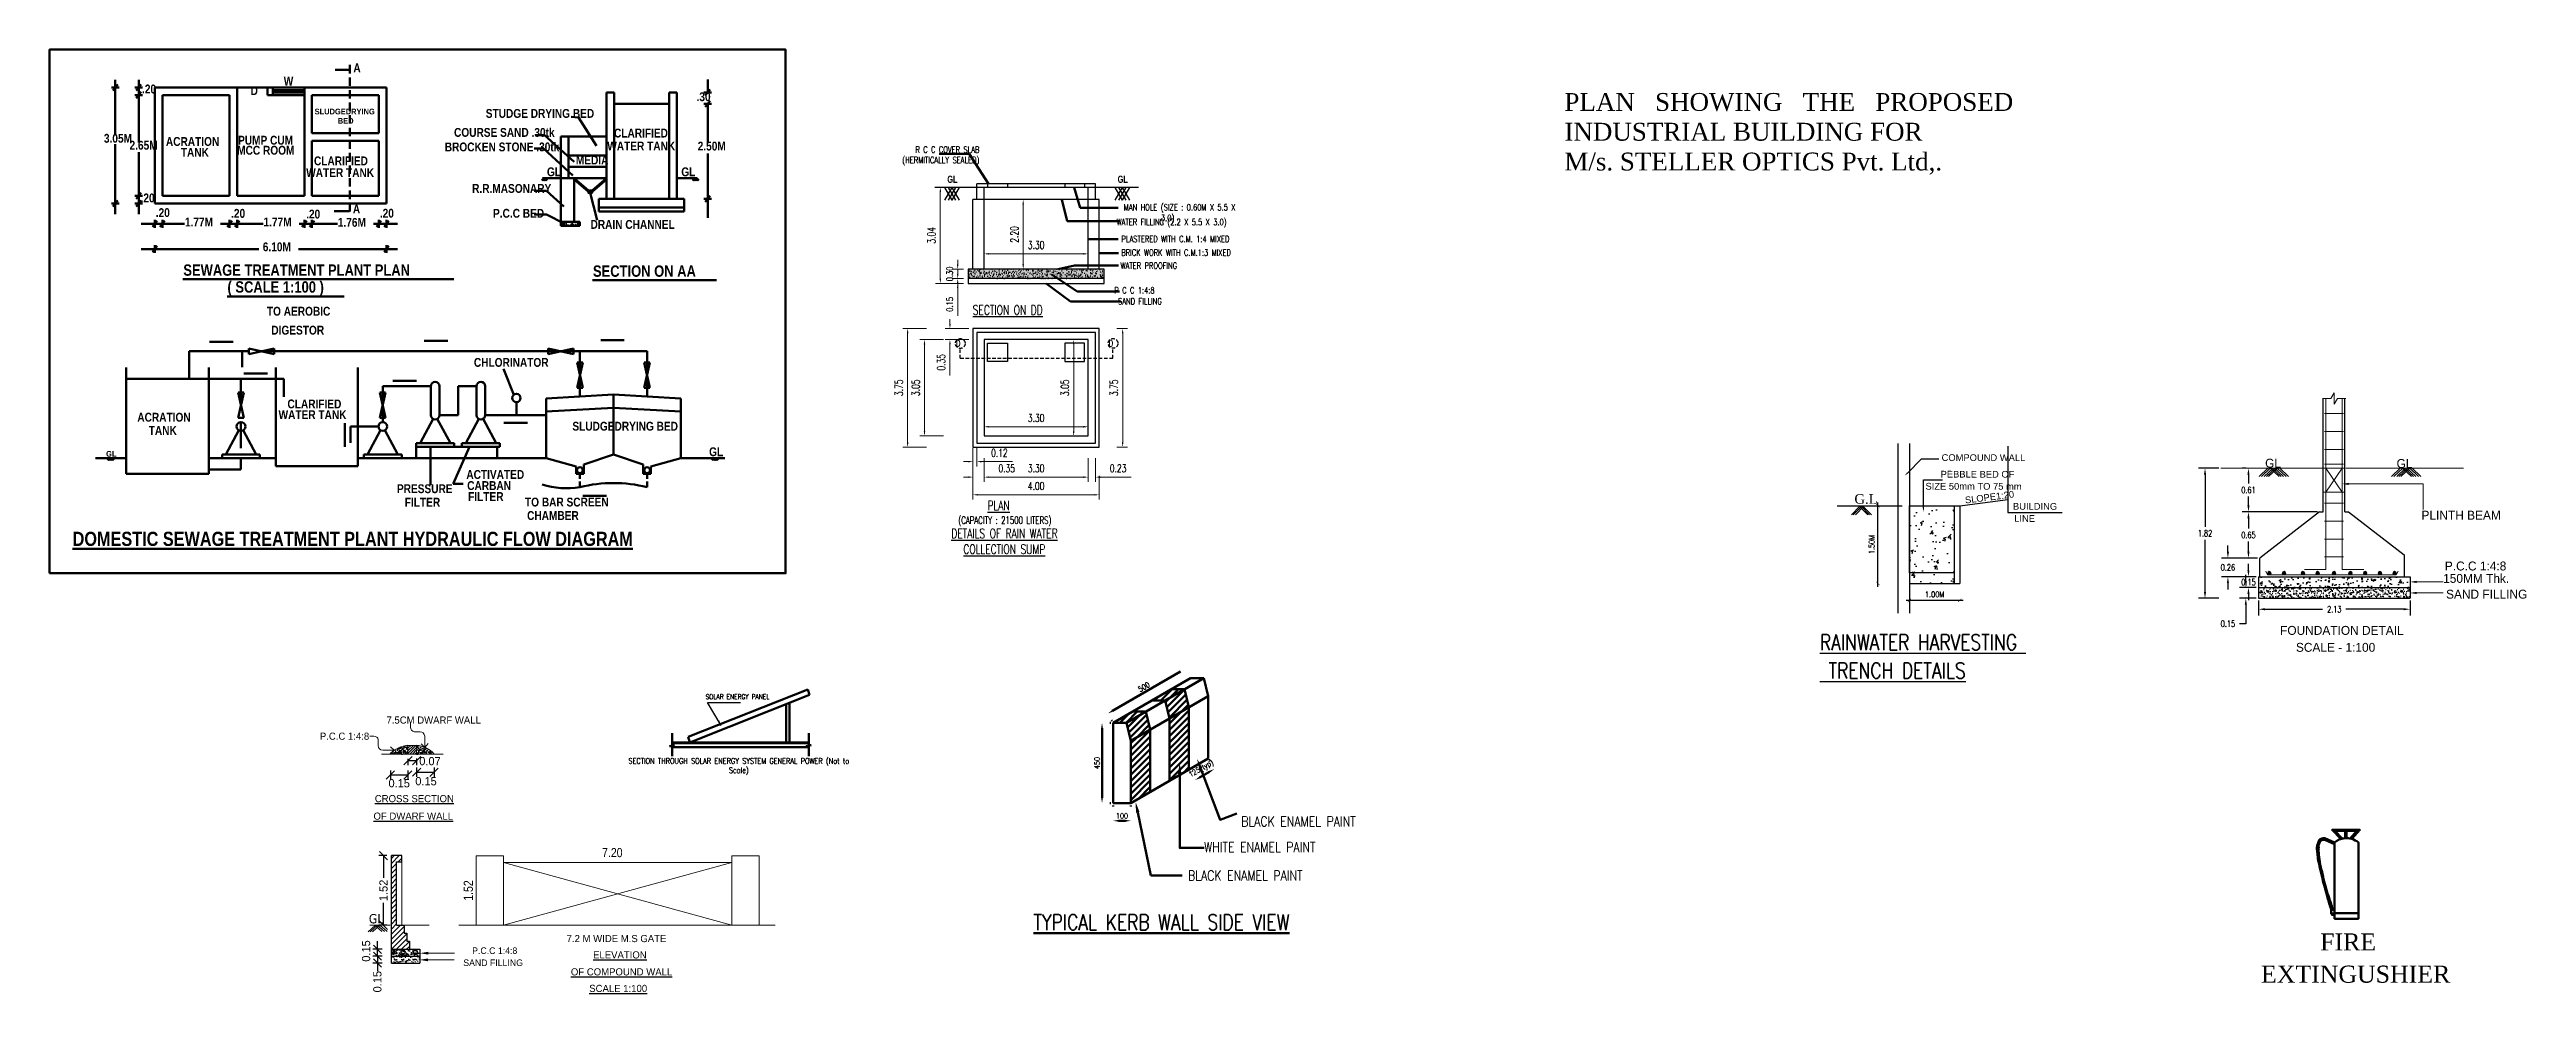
# Model space of a CAD drawing. Header units: metres. Extents: x 173383 to 173947, y -96409 to -96195.
# Drawn here: x 173429.5 to 173651.4, y -96279.5 to -96195 of the extents above; entities that cross this region are included whole.
import ezdxf
from ezdxf.enums import TextEntityAlignment as Align

# ---------------------------------------------------------------- set-up
doc = ezdxf.new("R2010")
doc.units = ezdxf.units.M
doc.header["$LTSCALE"] = 3
doc.header["$MEASUREMENT"] = 0
for name, pattern in [('ACAD_ISO10W100', [18, 12, -3, 0, -3]), ('DOT', [0.25, 0, -0.25]), ('HIDDEN', [0.375, 0.25, -0.125])]:
    doc.linetypes.add(name, pattern=pattern)
doc.layers.get('0').update_dxf_attribs({"linetype": 'CONTINUOUS', "lineweight": 50})
doc.layers.get('Defpoints').update_dxf_attribs({"linetype": 'CONTINUOUS'})
for name, color, linetype, lineweight in [('0 @ 1', 7, 'CONTINUOUS', 50), ('ARROW', 8, 'CONTINUOUS', 25), ('ARROWS', 251, 'CONTINUOUS', 13), ('AU_SECTION LINES', 244, 'ACAD_ISO10W100', 25), ('dim', 1, 'CONTINUOUS', 0), ('Green', 3, 'CONTINUOUS', 30), ('H-1', 131, 'CONTINUOUS', 0), ('THICK', 43, 'CONTINUOUS', 15), ('THIN', 11, 'CONTINUOUS', 15)]:
    doc.layers.add(name, color=color, linetype=linetype, lineweight=lineweight)
for name, color, linetype in [('2', 57, 'CONTINUOUS'), ('4', 43, 'CONTINUOUS'), ('Dimension', 4, 'CONTINUOUS'), ('Hatch', 252, 'CONTINUOUS'), ('TEXT', 4, 'CONTINUOUS'), ('WALL', 7, 'CONTINUOUS')]:
    doc.layers.add(name, color=color, linetype=linetype)
doc.styles.add('AR', font='arial.ttf')
doc.styles.add('Arch-Dim', font='romanc.shx', dxfattribs={"width": 0.75})
doc.styles.add('Arial', font='swisscbi.ttf')
doc.styles.add('ARIAL NARROW', font='')
doc.styles.add('RJ', font='ARIALN.TTF')
doc.styles.add('ROMANS', font='sanss___.ttf', dxfattribs={"width": 0.8})
doc.styles.add('ROMANTIC', font='romantic.ttf', dxfattribs={"width": 0.8})
doc.styles.add('RS', font='ROMANS.shx', dxfattribs={"width": 0.75})
doc.styles.add('S3', font='times.ttf', dxfattribs={"height": 15})
doc.styles.get("Standard").update_dxf_attribs({"font": 'romanc.shx', "width": 0.75, "height": 0.8})
doc.styles.add('style1', font='romanc.shx', dxfattribs={"width": 0.7, "height": 0.25})
doc.styles.add('style22', font='times.ttf')
doc.styles.add('styler', font='romanc.shx', dxfattribs={"width": 0.7, "height": 0.25})
doc.styles.add('Tahoma', font='tahoma.ttf')
doc.styles.get('ARIAL NARROW').set_extended_font_data('Lydian BT')
doc.dimstyles.new('Annotative-UK', dxfattribs={"dimscale": 0, "dimtxt": 2.5, "dimasz": 1.5, "dimexe": 1.5, "dimexo": 1.5, "dimgap": 0.8, "dimtad": 1, "dimdec": 0, "dimdsep": 46, "dimtxsty": 'Arch-Dim', "dimblk": 'ARCHTICK', "dimcen": 2.5, "dimadec": 1, "dimazin": 2, "dimtfac": 1, "dimtdec": 0, "dimtix": 1, "dimtmove": 2, "dimatfit": 3, "dimfxl": 0, "dimtolj": 1, "dimtzin": 0, "dimarcsym": 0})
doc.dimstyles.new('LA', dxfattribs={"dimtxt": 0.5, "dimasz": 0.15, "dimexe": 0.15, "dimexo": 0.15, "dimgap": 0.15, "dimtad": 1, "dimzin": 3, "dimdsep": 46, "dimtxsty": 'style1', "dimblk": 'ARCHTICK', "dimcen": 0, "dimdle": 0.15, "dimclrd": 9, "dimclre": 9, "dimclrt": 7, "dimadec": 0, "dimazin": 0, "dimtfac": 0.65, "dimtofl": 0, "dimtmove": 0, "dimatfit": 3, "dimfxl": 0, "dimtolj": 1, "dimtzin": 0, "dimlwd": -1, "dimlwe": -1, "dimarcsym": 0})
doc.dimstyles.new('RJ DIM', dxfattribs={"dimtxt": 0.23, "dimasz": 0.18, "dimexe": 0.1, "dimexo": 0.1, "dimgap": 0.09, "dimtad": 0, "dimzin": 0, "dimdsep": 46, "dimtxsty": 'ARIAL NARROW', "dimblk": 'OBLIQUE', "dimcen": 0.09, "dimclrd": 8, "dimclre": 8, "dimclrt": 7, "dimadec": 0, "dimazin": 0, "dimtfac": 1, "dimtofl": 0, "dimtmove": 2, "dimatfit": 3, "dimfxl": 0, "dimtolj": 1, "dimtzin": 0, "dimlwd": -1, "dimlwe": -1, "dimarcsym": 0})
doc.dimstyles.new('RJY', dxfattribs={"dimtxt": 2, "dimasz": 1, "dimexe": 0.18, "dimexo": 2, "dimgap": 0.09, "dimtad": 0, "dimdec": 1, "dimzin": 0, "dimdsep": 46, "dimtxsty": 'RJ', "dimblk": 'ARCHTICK', "dimcen": 0.09, "dimse1": 1, "dimse2": 1, "dimsd1": 1, "dimsd2": 1, "dimclrt": 7, "dimadec": 0, "dimazin": 0, "dimtfac": 1, "dimtdec": 1, "dimtofl": 0, "dimtmove": 0, "dimatfit": 3, "dimfxl": 0, "dimtolj": 1, "dimtzin": 0, "dimarcsym": 0})
doc.dimstyles.get("Standard").update_dxf_attribs({"dimtxt": 0.25, "dimasz": 0.15, "dimexe": 0.15, "dimexo": 0.15, "dimgap": 0.15, "dimtad": 1, "dimzin": 3, "dimdsep": 46, "dimtxsty": 'style1', "dimblk": 'ARCHTICK', "dimcen": 0, "dimdle": 0.15, "dimse1": 1, "dimse2": 1, "dimclrd": 8, "dimclre": 13, "dimclrt": 7, "dimadec": 0, "dimazin": 0, "dimtfac": 0.65, "dimtix": 1, "dimtofl": 0, "dimtmove": 0, "dimatfit": 3, "dimfxl": 0, "dimtolj": 1, "dimtzin": 0, "dimlwd": -1, "dimlwe": -1, "dimarcsym": 0})
doc.dimstyles.new('STANDARD$0', dxfattribs={"dimtxt": 7, "dimasz": 3, "dimexe": 3, "dimexo": 1, "dimgap": 1.5, "dimtad": 1, "dimdec": 1, "dimzin": 1, "dimdsep": 46, "dimlunit": 4, "dimtxsty": 'Standard', "dimblk": 'OBLIQUE', "dimcen": 0.09375, "dimdle": 1, "dimse1": 1, "dimse2": 1, "dimclrd": 8, "dimclre": 8, "dimclrt": 7, "dimadec": 1, "dimazin": 0, "dimtfac": 1, "dimtdec": 1, "dimtix": 1, "dimtmove": 2, "dimatfit": 3, "dimldrblk": 'ARCHTICK', "dimfxl": 0, "dimfrac": 2, "dimtolj": 1, "dimtzin": 0, "dimarcsym": 0})
pattern_1 = [(37.5, (969.301176, 380.844214), (-0.002000055, 0.06117715), [0, -0.04826039, 0, -0.053975436, 0, -0.051594167]), (7.5, (969.301176, 380.844214), (0.056190864, 0.08960386), [0, -0.02603521, 0, -0.04349785, 0, -0.016668885]), (327.5, (969.262123, 380.844214), (0.098874803, 0.000179676), [0, -0.015875128, 0, -0.057150462, 0, -0.074613103]), (317.5, (969.26212, 380.84421), (0.09544529, 0.02786642), [0, -0.007937564, 0, -0.037465303, 0, -0.042862846])]
pattern_2 = [(37.5, (946.062666, 1249.33444), (-0.003149668, 0.0963411885), [0, -0.076, 0, -0.085, 0, -0.08125]), (7.5, (946.06267, 1249.33444), (0.088488835, 0.141107303), [0, -0.041, 0, -0.0685, 0, -0.02625]), (327.5, (946.001166, 1249.33444), (0.155707093, 0.000282953), [0, -0.025, 0, -0.09, 0, -0.1175]), (317.5, (946.00117, 1249.33444), (0.15030633, 0.043883778), [0, -0.0125, 0, -0.059, 0, -0.0675])]

msp = doc.modelspace()

# ---------------------------------------------------------------- texts
for s, height, style, p in [('W', 0.791, 'Arial', (173450.455, -96198.253)), ('A', 0.791, 'Arial', (173456.693, -96197.059)), ('.20', 0.7908, 'Arial', (173437.755, -96198.948)), ('D', 0.791, 'Arial', (173447.482, -96199.095)), ('SLUDGEDRYING', 0.51046, 'Arial', (173453.222, -96200.827)), ('.30', 0.7908, 'Arial', (173487.442, -96199.64)), ('BED', 0.5105, 'Arial', (173455.297, -96201.661)), ('COURSE SAND .30tk', 0.79084, 'Arial', (173465.713, -96202.836)), ('STUDGE DRYING BED', 0.79084, 'Arial', (173468.557, -96201.136)), ('CLARIFIED', 0.7908, 'Arial', (173480.046, -96202.896)), ('3.05M', 0.7908, 'Arial', (173434.341, -96203.362)), ('2.65M', 0.7908, 'Arial', (173436.638, -96203.984)), ('ACRATION', 0.7908, 'Arial', (173439.896, -96203.648)), ('TANK', 0.7908, 'Arial', (173441.233, -96204.615)), ('MCC ROOM', 0.7908, 'Arial', (173446.282, -96204.432)), ('PUMP CUM', 0.7908, 'Arial', (173446.36, -96203.534)), ('CLARIFIED', 0.7908, 'Arial', (173453.164, -96205.384)), ('BROCKEN STONE .30tk', 0.79084, 'Arial', (173464.881, -96204.135)), ('MEDIA', 0.7908, 'Arial', (173476.627, -96205.312)), ('WATER TANK', 0.7908, 'Arial', (173479.441, -96204.051)), ('2.50M', 0.7908, 'Arial', (173487.545, -96204.058)), ('WATER TANK', 0.7908, 'Arial', (173452.465, -96206.438)), ('GL', 0.7908, 'Arial', (173474.038, -96206.364)), ('GL', 0.7908, 'Arial', (173486.073, -96206.364)), ('.20', 0.7908, 'Arial', (173437.626, -96208.702)), ('A', 0.791, 'Arial', (173456.647, -96209.693)), ('R.R.MASONARY', 0.79084, 'Arial', (173467.332, -96207.851)), ('.20', 0.7908, 'Arial', (173438.989, -96210.018)), ('1.77M', 0.7908, 'Arial', (173441.598, -96210.862)), ('.20', 0.7908, 'Arial', (173445.739, -96210.082)), ('1.77M ', 0.7908, 'Arial', (173448.639, -96210.858)), ('.20', 0.7908, 'Arial', (173452.462, -96210.147)), ('1.76M', 0.7908, 'Arial', (173455.3, -96210.891)), ('.20', 0.7908, 'Arial', (173459.065, -96210.072)), ('P.C.C BED', 0.7908, 'Arial', (173469.206, -96210.077)), ('DRAIN CHANNEL', 0.79084, 'Arial', (173477.941, -96211.073)), ('6.10M', 0.7908, 'Arial', (173448.576, -96213.08)), ('SEWAGE TREATMENT PLANT PLAN', 1.01329, 'Arial', (173441.459, -96215.271)), ('( SCALE 1:100 )', 1.01329, 'Arial', (173445.41, -96216.783)), ('SECTION ON AA', 1.01329, 'Arial', (173478.162, -96215.364)), ('TO AEROBIC', 0.7908, 'Arial', (173448.943, -96218.843)), ('DIGESTOR', 0.7908, 'Arial', (173449.341, -96220.54)), ('CHLORINATOR', 0.79084, 'Arial', (173467.493, -96223.427)), ('CLARIFIED', 0.7908, 'Arial', (173450.787, -96227.143)), ('ACRATION', 0.7908, 'Arial', (173437.334, -96228.334)), ('TANK', 0.7908, 'Arial', (173438.357, -96229.516)), ('WATER TANK', 0.7908, 'Arial', (173449.99, -96228.112)), ('SLUDGEDRYING BED', 0.79084, 'Arial', (173476.318, -96229.138)), ('GL', 0.5105, 'Arial', (173434.54, -96231.471)), ('GL', 0.7908, 'Arial', (173488.568, -96231.426)), ('ACTIVATED', 0.7908, 'Arial', (173466.816, -96233.459)), ('PRESSURE', 0.7908, 'Arial', (173460.598, -96234.735)), ('FILTER', 0.7908, 'Arial', (173461.301, -96235.942)), ('CARBAN', 0.7908, 'Arial', (173466.893, -96234.453)), ('FILTER', 0.7908, 'Arial', (173466.977, -96235.436)), ('TO BAR SCREEN', 0.79084, 'Arial', (173472.069, -96235.931)), ('CHAMBER', 0.7908, 'Arial', (173472.258, -96237.136)), ('%%UDOMESTIC SEWAGE TREATMENT PLANT HYDRAULIC FLOW DIAGRAM', 1.27047, 'Arial', (173431.539, -96239.464)), ('FIRE  ', 1.5307, 'ROMANTIC', (173632.919, -96275.682)), ('EXTINGUSHIER', 1.53071, 'ROMANTIC', (173627.619, -96278.567))]:
    msp.add_text(s, height=height, dxfattribs=dict(style=style)).set_placement(p)
at = {"linetype": 'ByBlock', "style": 'RS', "width": 0.8}
for s, p in [('BLACK ENAMEL PAINT', (173536.241, -96264.572)), ('WHITE ENAMEL PAINT', (173532.908, -96266.869)), ('BLACK ENAMEL PAINT', (173531.48, -96269.422))]:
    msp.add_text(s, height=0.896, dxfattribs=at).set_placement(p)
at = {"width": 0.8}
msp.add_text('%%UTYPICAL KERB WALL SIDE VIEW', height=1.4, dxfattribs=at).set_placement((173517.622, -96273.85))
at = {"ltscale": 100, "char_height": 0.48, "attachment_point": 5, "style": 'RS'}
for s, insert, rotation in [('\\A1;500', (173527.528, -96252.086), 30), ('\\A1;450', (173523.328, -96258.899), 90), ('\\A1;125(typ)', (173532.681, -96259.439), 30)]:
    msp.add_mtext(s, dxfattribs=dict(at, insert=insert, rotation=rotation))
at = {"color": 6, "insert": (173491.231, -96258.462), "char_height": 0.5, "width": 17.71397, "attachment_point": 2, "style": 'styler'}
msp.add_mtext('SECTION THROUGH SOLAR ENERGY SYSTEM GENERAL POWER (Not to Scale)', dxfattribs=at)
at = {"ltscale": 100, "insert": (173525.565, -96263.625), "char_height": 0.48, "attachment_point": 5, "style": 'RS'}
msp.add_mtext('\\A1;100', dxfattribs=at)
at = {"layer": '4', "insert": (173565.202, -96198.913), "char_height": 1.6, "width": 42.4915, "attachment_point": 1, "style": 'style22'}
msp.add_mtext('\\A1;PLAN   SHOWING   THE   PROPOSED   INDUSTRIAL BUILDING FOR\\PM/s. STELLER OPTICS Pvt. Ltd,. ', dxfattribs=at)
at = {"layer": 'AU_SECTION LINES', "style": 'styler', "width": 0.75}
msp.add_text('SOLAR ENERGY PANEL', height=0.44, dxfattribs=at).set_placement((173491.112, -96252.966), align=Align.MIDDLE)

# ---------------------------------------------------------------- blocks, each defined once
blk = doc.blocks.new('_ArchTick')
at = {"color": 0, "const_width": 0.15}
blk.add_lwpolyline([(-0.5, -0.5), (0.5, 0.5)], dxfattribs=at)
blk = doc.blocks.new('A$C6B2D379F')
at = {"layer": 'ARROWS'}
for q in [(14.5, 5), (24, 5.2)]:
    blk.add_line((19.4, 0), q, dxfattribs=at)
blk.add_lwpolyline([(19.4, 0), (19.4, 15.5, 0.404821), (13, 21.7), (5, 21.7, -0.366653), (0, 27.9), (0, 33.2)], format="xyb", dxfattribs=at)
blk = doc.blocks.new('_Oblique')
at = {"color": 0, "linetype": 'ByBlock', "lineweight": -2}
blk.add_line((-0.5, -0.5), (0.5, 0.5), dxfattribs=at)
blk = doc.blocks.new('*D12')
at = {"layer": 'Defpoints', "color": 0}
for p in [(949.77, 456.074), (950.151, 456.072), (950.149, 455.616)]:
    blk.add_point(p, dxfattribs=at)
at = {"layer": 'Dimension', "color": 8}
for p, q in [((949.768, 455.717), (949.768, 455.517)), ((950.149, 455.716), (950.149, 455.516)), ((949.768, 455.617), (950.149, 455.616))]:
    blk.add_line(p, q, dxfattribs=at)
at = {"layer": 'Dimension', "color": 8, "xscale": 0.18, "yscale": 0.18, "zscale": 0.18}
for p, rotation in [((949.768, 455.617), 179.7923062848879), ((950.149, 455.616), 359.792306284888)]:
    blk.add_blockref('_Oblique', p, dxfattribs=dict(at, rotation=rotation))
at = {"layer": 'Dimension', "color": 7, "insert": (949.96, 455.435), "char_height": 0.18, "attachment_point": 5, "rotation": 359.7923, "style": 'ARIAL NARROW'}
blk.add_mtext('\\A1;0.15', dxfattribs=at)
blk = doc.blocks.new('*D13')
at = {"layer": 'Defpoints', "color": 0}
for p in [(950.151, 456.072), (950.341, 456.074), (950.341, 455.931)]:
    blk.add_point(p, dxfattribs=at)
at = {"layer": 'Dimension', "color": 8}
for p, q in [((950.15, 455.972), (950.15, 455.831)), ((950.15, 455.931), (950.341, 455.931)), ((950.341, 455.974), (950.34, 455.831))]:
    blk.add_line(p, q, dxfattribs=at)
at = {"layer": 'Dimension', "color": 8, "xscale": 0.18, "yscale": 0.18, "zscale": 0.18}
for p, rotation in [((950.15, 455.931), 179.7923062834998), ((950.341, 455.931), 359.7923062834999)]:
    blk.add_blockref('_Oblique', p, dxfattribs=dict(at, rotation=rotation))
at = {"layer": 'Dimension', "color": 7, "insert": (950.633, 455.917), "char_height": 0.18, "attachment_point": 5, "rotation": 359.7923, "style": 'ARIAL NARROW'}
blk.add_mtext('\\A1;0.07', dxfattribs=at)
blk = doc.blocks.new('*D6')
at = {"layer": 'Defpoints', "color": 0}
for p in [(950.341, 456.074), (950.722, 455.676), (950.724, 456.074)]:
    blk.add_point(p, dxfattribs=at)
at = {"layer": 'Dimension', "color": 8}
for p, q in [((950.34, 455.778), (950.339, 455.578)), ((950.34, 455.678), (950.722, 455.676)), ((950.723, 455.776), (950.722, 455.576))]:
    blk.add_line(p, q, dxfattribs=at)
at = {"layer": 'Dimension', "color": 8, "xscale": 0.18, "yscale": 0.18, "zscale": 0.18}
for p, rotation in [((950.34, 455.678), 179.7923062834998), ((950.722, 455.676), 359.7923062834999)]:
    blk.add_blockref('_Oblique', p, dxfattribs=dict(at, rotation=rotation))
at = {"layer": 'Dimension', "color": 7, "insert": (950.546, 455.479), "char_height": 0.18, "attachment_point": 5, "rotation": 359.7923, "style": 'ARIAL NARROW'}
blk.add_mtext('\\A1;0.15', dxfattribs=at)
blk = doc.blocks.new('*D7')
at = {"layer": 'Defpoints', "color": 0}
for p in [(949.484, 451.656), (949.789, 451.656), (949.789, 451.506)]:
    blk.add_point(p, dxfattribs=at)
at = {"layer": 'Dimension', "color": 8}
for p, q in [((949.584, 451.656), (949.384, 451.656)), ((949.584, 451.506), (949.384, 451.506)), ((949.484, 451.656), (949.484, 451.836)), ((949.484, 451.506), (949.484, 451.326))]:
    blk.add_line(p, q, dxfattribs=at)
at = {"layer": 'Dimension', "color": 8, "xscale": 0.18, "yscale": 0.18, "zscale": 0.18}
for p, rotation in [((949.484, 451.656), 270), ((949.484, 451.506), 90)]:
    blk.add_blockref('_Oblique', p, dxfattribs=dict(at, rotation=rotation))
at = {"layer": 'Dimension', "color": 7, "insert": (949.483, 451.098), "char_height": 0.18, "attachment_point": 5, "rotation": 90, "style": 'ARIAL NARROW'}
blk.add_mtext('\\A1;0.15', dxfattribs=at)
blk = doc.blocks.new('*D8')
at = {"layer": 'Defpoints', "color": 0}
for p in [(949.484, 451.806), (949.789, 451.806), (949.789, 451.656)]:
    blk.add_point(p, dxfattribs=at)
at = {"layer": 'Dimension', "color": 8}
for p, q in [((949.484, 451.806), (949.484, 451.986)), ((949.584, 451.806), (949.384, 451.806)), ((949.584, 451.656), (949.384, 451.656)), ((949.484, 451.656), (949.484, 451.476))]:
    blk.add_line(p, q, dxfattribs=at)
at = {"layer": 'Dimension', "color": 8, "xscale": 0.18, "yscale": 0.18, "zscale": 0.18}
for p, rotation in [((949.484, 451.806), 270), ((949.484, 451.656), 90)]:
    blk.add_blockref('_Oblique', p, dxfattribs=dict(at, rotation=rotation))
at = {"layer": 'Dimension', "color": 7, "insert": (949.236, 451.769), "char_height": 0.18, "attachment_point": 5, "rotation": 90, "style": 'ARIAL NARROW'}
blk.add_mtext('\\A1;0.15', dxfattribs=at)
blk = doc.blocks.new('*D9')
at = {"layer": 'Defpoints', "color": 0}
for p in [(949.617, 453.855), (949.789, 453.855), (949.789, 452.331)]:
    blk.add_point(p, dxfattribs=at)
at = {"layer": 'Dimension', "color": 8}
for p, q in [((949.689, 453.855), (949.517, 453.855)), ((949.617, 453.855), (949.617, 453.367)), ((949.617, 452.331), (949.617, 452.819)), ((949.689, 452.331), (949.517, 452.331))]:
    blk.add_line(p, q, dxfattribs=at)
at = {"layer": 'Dimension', "color": 8, "xscale": 0.18, "yscale": 0.18, "zscale": 0.18}
for p, rotation in [((949.617, 453.855), 90), ((949.617, 452.331), 270)]:
    blk.add_blockref('_Oblique', p, dxfattribs=dict(at, rotation=rotation))
at = {"layer": 'Dimension', "color": 7, "insert": (949.617, 453.093), "char_height": 0.18, "attachment_point": 5, "rotation": 90, "style": 'ARIAL NARROW'}
blk.add_mtext('\\A1;1.52', dxfattribs=at)
blk = doc.blocks.new('*D10')
at = {"layer": 'Defpoints', "color": 0}
for p in [(951.64, 453.851), (951.472, 452.331), (951.64, 452.331)]:
    blk.add_point(p, dxfattribs=at)
at = {"layer": 'Dimension', "color": 0, "insert": (951.472, 453.091), "char_height": 0.2, "attachment_point": 5, "rotation": 90, "style": 'RJ'}
blk.add_mtext('\\A1;1.52', dxfattribs=at)
blk = doc.blocks.new('*D11')
at = {"layer": 'Defpoints', "color": 0}
for p in [(952.238, 453.705), (957.238, 453.919), (957.238, 453.705)]:
    blk.add_point(p, dxfattribs=at)
at = {"layer": 'Dimension', "color": 0, "insert": (954.622, 453.919), "char_height": 0.2, "attachment_point": 5, "style": 'RJ'}
blk.add_mtext('\\A1;7.20', dxfattribs=at)
blk = doc.blocks.new('*D16')
at = {"layer": 'Defpoints', "color": 0}
for p in [(488.735, -82.277), (492.995, -82.277), (492.995, -82.584)]:
    blk.add_point(p, dxfattribs=at)
at = {"layer": 'Dimension', "color": 0, "lineweight": -2}
for p, q in [((488.735, -82.34), (488.735, -82.764)), ((488.915, -82.584), (490.539, -82.584)), ((492.815, -82.584), (491.19, -82.584)), ((492.995, -82.34), (492.995, -82.764))]:
    blk.add_line(p, q, dxfattribs=at)
at = {"layer": 'Dimension', "color": 0}
for points in [[(488.915, -82.554), (488.915, -82.614), (488.735, -82.584)], [(492.815, -82.554), (492.815, -82.614), (492.995, -82.584)]]:
    blk.add_solid(points, dxfattribs=at)
at = {"layer": 'Dimension', "color": 0, "insert": (490.865, -82.584), "char_height": 0.18, "attachment_point": 5}
blk.add_mtext('\\A1;2.13', dxfattribs=at)
blk = doc.blocks.new('*D17')
at = {"color": 0, "lineweight": -2}
for p, q in [((488.672, -81.974), (488.2, -81.974)), ((488.38, -81.794), (488.38, -81.614)), ((488.672, -82.277), (488.2, -82.277)), ((488.38, -82.457), (488.38, -82.991)), ((488.38, -82.991), (488.2, -82.991))]:
    blk.add_line(p, q, dxfattribs=at)
at = {"color": 0}
for points in [[(488.35, -81.794), (488.41, -81.794), (488.38, -81.974)], [(488.35, -82.457), (488.41, -82.457), (488.38, -82.277)]]:
    blk.add_solid(points, dxfattribs=at)
at = {"layer": 'Defpoints', "color": 0}
for p in [(488.38, -81.974), (488.735, -81.974), (488.735, -82.277)]:
    blk.add_point(p, dxfattribs=at)
at = {"color": 0, "insert": (487.876, -82.991), "char_height": 0.18, "attachment_point": 5}
blk.add_mtext('\\A1;0.15', dxfattribs=at)
blk = doc.blocks.new('*D18')
at = {"color": 0, "lineweight": -2}
for p, q in [((488.453, -81.49), (488.453, -81.31)), ((488.672, -81.67), (488.273, -81.67)), ((488.672, -81.974), (488.273, -81.974)), ((488.453, -82.154), (488.453, -82.334))]:
    blk.add_line(p, q, dxfattribs=at)
at = {"color": 0}
for points in [[(488.423, -81.49), (488.483, -81.49), (488.453, -81.67)], [(488.423, -82.154), (488.483, -82.154), (488.453, -81.974)]]:
    blk.add_solid(points, dxfattribs=at)
at = {"layer": 'Defpoints', "color": 0}
for p in [(488.453, -81.67), (488.735, -81.67), (488.735, -81.974)]:
    blk.add_point(p, dxfattribs=at)
at = {"color": 0, "insert": (488.453, -81.822), "char_height": 0.18, "attachment_point": 5}
blk.add_mtext('\\A1;0.15', dxfattribs=at)
blk = doc.blocks.new('*D19')
at = {"color": 0, "lineweight": -2}
for p, q in [((488.707, -81.15), (487.696, -81.15)), ((487.876, -80.97), (487.876, -80.79)), ((488.672, -81.67), (487.696, -81.67)), ((487.876, -81.85), (487.876, -82.03))]:
    blk.add_line(p, q, dxfattribs=at)
at = {"color": 0}
for points in [[(487.846, -80.97), (487.906, -80.97), (487.876, -81.15)], [(487.846, -81.85), (487.906, -81.85), (487.876, -81.67)]]:
    blk.add_solid(points, dxfattribs=at)
at = {"layer": 'Defpoints', "color": 0}
for p in [(487.876, -81.15), (488.769, -81.15), (488.735, -81.67)]:
    blk.add_point(p, dxfattribs=at)
at = {"color": 0, "insert": (487.876, -81.41), "char_height": 0.18, "attachment_point": 5}
blk.add_mtext('\\A1;0.26', dxfattribs=at)
blk = doc.blocks.new('*D20')
at = {"color": 0, "lineweight": -2}
for p, q in [((490.391, -79.849), (488.273, -79.849)), ((488.453, -80.029), (488.453, -80.318)), ((488.453, -80.97), (488.453, -80.682)), ((488.707, -81.15), (488.273, -81.15))]:
    blk.add_line(p, q, dxfattribs=at)
at = {"color": 0}
for points in [[(488.423, -80.029), (488.483, -80.029), (488.453, -79.849)], [(488.423, -80.97), (488.483, -80.97), (488.453, -81.15)]]:
    blk.add_solid(points, dxfattribs=at)
at = {"layer": 'Defpoints', "color": 0}
for p in [(488.453, -79.849), (490.454, -79.849), (488.769, -81.15)]:
    blk.add_point(p, dxfattribs=at)
at = {"color": 0, "insert": (488.453, -80.5), "char_height": 0.18, "attachment_point": 5}
blk.add_mtext('\\A1;0.65', dxfattribs=at)
blk = doc.blocks.new('*D21')
at = {"color": 0, "lineweight": -2}
for p, q in [((488.39, -78.623), (488.273, -78.623)), ((488.453, -78.803), (488.453, -79.054)), ((490.391, -79.849), (488.273, -79.849)), ((488.453, -79.669), (488.453, -79.418))]:
    blk.add_line(p, q, dxfattribs=at)
at = {"color": 0}
for points in [[(488.423, -78.803), (488.483, -78.803), (488.453, -78.623)], [(488.423, -79.669), (488.483, -79.669), (488.453, -79.849)]]:
    blk.add_solid(points, dxfattribs=at)
at = {"layer": 'Defpoints', "color": 0}
for p in [(488.453, -78.623), (488.453, -78.623), (490.454, -79.849)]:
    blk.add_point(p, dxfattribs=at)
at = {"color": 0, "insert": (488.453, -79.236), "char_height": 0.18, "attachment_point": 5}
blk.add_mtext('\\A1;0.61', dxfattribs=at)
blk = doc.blocks.new('*D22')
at = {"color": 0, "lineweight": -2}
for p, q in [((487.617, -78.623), (487.052, -78.623)), ((487.232, -78.803), (487.232, -80.268)), ((487.232, -82.097), (487.232, -80.632)), ((487.617, -82.277), (487.052, -82.277))]:
    blk.add_line(p, q, dxfattribs=at)
at = {"color": 0}
for points in [[(487.202, -78.803), (487.262, -78.803), (487.232, -78.623)], [(487.202, -82.097), (487.262, -82.097), (487.232, -82.277)]]:
    blk.add_solid(points, dxfattribs=at)
at = {"layer": 'Defpoints', "color": 0}
for p in [(487.679, -78.623), (487.232, -82.277), (487.679, -82.277)]:
    blk.add_point(p, dxfattribs=at)
at = {"color": 0, "insert": (487.232, -80.45), "char_height": 0.18, "attachment_point": 5}
blk.add_mtext('\\A1;1.82', dxfattribs=at)
blk = doc.blocks.new('*D24')
at = {"color": 13, "lineweight": 15, "ltscale": 5}
for p, q in [((5.007, 11.683), (5.412, 11.683)), ((5.262, 11.533), (5.262, 9.633)), ((5.007, 9.483), (5.412, 9.483))]:
    blk.add_line(p, q, dxfattribs=at)
at = {"color": 13, "lineweight": -2, "ltscale": 5}
for points in [[(5.237, 11.533), (5.287, 11.533), (5.262, 11.683)], [(5.237, 9.633), (5.287, 9.633), (5.262, 9.483)]]:
    blk.add_solid(points, dxfattribs=at)
at = {"layer": 'Defpoints', "color": 0, "lineweight": -2, "ltscale": 5}
for p in [(4.857, 11.683), (4.857, 9.483), (5.262, 9.483)]:
    blk.add_point(p, dxfattribs=at)
at = {"lineweight": 25, "ltscale": 5, "insert": (4.984, 10.583), "char_height": 0.25, "attachment_point": 5, "rotation": 90, "style": 'style1'}
blk.add_mtext('\\A1;2.20', dxfattribs=at)
blk = doc.blocks.new('*D25')
at = {"color": 13, "lineweight": 15, "ltscale": 5}
for p, q in [((4.022, 4.353), (4.022, 4.645)), ((4.172, 4.495), (7.172, 4.495)), ((7.322, 4.353), (7.322, 4.645))]:
    blk.add_line(p, q, dxfattribs=at)
at = {"color": 13, "lineweight": -2, "ltscale": 5}
for points in [[(4.172, 4.52), (4.172, 4.47), (4.022, 4.495)], [(7.172, 4.52), (7.172, 4.47), (7.322, 4.495)]]:
    blk.add_solid(points, dxfattribs=at)
at = {"layer": 'Defpoints', "color": 0, "lineweight": -2, "ltscale": 5}
for p in [(4.022, 4.203), (7.322, 4.495), (7.322, 4.203)]:
    blk.add_point(p, dxfattribs=at)
at = {"lineweight": 25, "ltscale": 5, "insert": (5.672, 4.772), "char_height": 0.25, "attachment_point": 5, "style": 'style1'}
blk.add_mtext('\\A1;3.30', dxfattribs=at)
blk = doc.blocks.new('*D26')
at = {"color": 13, "lineweight": 15, "ltscale": 5}
for p, q in [((7.172, 7.253), (6.711, 7.253)), ((6.861, 4.353), (6.861, 7.103)), ((7.172, 4.203), (6.711, 4.203))]:
    blk.add_line(p, q, dxfattribs=at)
at = {"color": 13, "lineweight": -2, "ltscale": 5}
for points in [[(6.836, 7.103), (6.886, 7.103), (6.861, 7.253)], [(6.836, 4.353), (6.886, 4.353), (6.861, 4.203)]]:
    blk.add_solid(points, dxfattribs=at)
at = {"layer": 'Defpoints', "color": 0, "lineweight": -2, "ltscale": 5}
for p in [(6.861, 7.253), (7.322, 7.253), (7.322, 4.203)]:
    blk.add_point(p, dxfattribs=at)
at = {"lineweight": 25, "ltscale": 5, "insert": (6.584, 5.728), "char_height": 0.25, "attachment_point": 5, "rotation": 90, "style": 'style1'}
blk.add_mtext('\\A1;3.05', dxfattribs=at)
blk = doc.blocks.new('*D27')
at = {"color": 13, "lineweight": 15, "ltscale": 5}
for p, q in [((4.022, 9.968), (4.022, 10.118)), ((4.172, 9.968), (7.172, 9.968)), ((7.322, 9.968), (7.322, 10.118))]:
    blk.add_line(p, q, dxfattribs=at)
at = {"color": 13, "lineweight": -2, "ltscale": 5}
for points in [[(4.172, 9.993), (4.172, 9.943), (4.022, 9.968)], [(7.172, 9.993), (7.172, 9.943), (7.322, 9.968)]]:
    blk.add_solid(points, dxfattribs=at)
at = {"layer": 'Defpoints', "color": 0, "lineweight": -2, "ltscale": 5}
for p in [(4.022, 9.868), (7.322, 9.968), (7.322, 9.868)]:
    blk.add_point(p, dxfattribs=at)
at = {"lineweight": 25, "ltscale": 5, "insert": (5.672, 10.246), "char_height": 0.25, "attachment_point": 5, "style": 'style1'}
blk.add_mtext('\\A1;3.30', dxfattribs=at)
blk = doc.blocks.new('*D28')
at = {"color": 13, "lineweight": 15, "ltscale": 5}
for p, q in [((2.202, 7.603), (1.452, 7.603)), ((1.602, 7.453), (1.602, 4.003)), ((2.202, 3.853), (1.452, 3.853))]:
    blk.add_line(p, q, dxfattribs=at)
at = {"color": 13, "lineweight": -2, "ltscale": 5}
for points in [[(1.577, 7.453), (1.627, 7.453), (1.602, 7.603)], [(1.577, 4.003), (1.627, 4.003), (1.602, 3.853)]]:
    blk.add_solid(points, dxfattribs=at)
at = {"layer": 'Defpoints', "color": 0, "lineweight": -2, "ltscale": 5}
for p in [(3.672, 7.603), (1.602, 3.853), (3.672, 3.853)]:
    blk.add_point(p, dxfattribs=at)
at = {"lineweight": 25, "ltscale": 5, "insert": (1.324, 5.728), "char_height": 0.25, "attachment_point": 5, "rotation": 90, "style": 'style1'}
blk.add_mtext('\\A1;3.75', dxfattribs=at)
blk = doc.blocks.new('*D29')
at = {"color": 13, "lineweight": 15, "ltscale": 5}
for p, q in [((2.942, 7.753), (2.942, 7.903)), ((3.542, 7.603), (2.792, 7.603)), ((3.542, 7.253), (2.792, 7.253)), ((2.942, 7.103), (2.942, 6.116))]:
    blk.add_line(p, q, dxfattribs=at)
at = {"color": 13, "lineweight": -2, "ltscale": 5}
for points in [[(2.917, 7.753), (2.967, 7.753), (2.942, 7.603)], [(2.917, 7.103), (2.967, 7.103), (2.942, 7.253)]]:
    blk.add_solid(points, dxfattribs=at)
at = {"layer": 'Defpoints', "color": 0, "lineweight": -2, "ltscale": 5}
for p in [(2.942, 7.253), (4.022, 7.603), (4.022, 7.253)]:
    blk.add_point(p, dxfattribs=at)
at = {"lineweight": 25, "ltscale": 5, "insert": (2.665, 6.534), "char_height": 0.25, "attachment_point": 5, "rotation": 90, "style": 'style1'}
blk.add_mtext('\\A1;0.35', dxfattribs=at)
blk = doc.blocks.new('*D30')
at = {"color": 13, "lineweight": 15, "ltscale": 5}
for p, q in [((3.672, 2.942), (3.672, 2.192)), ((7.672, 2.942), (7.672, 2.192)), ((3.822, 2.342), (7.522, 2.342))]:
    blk.add_line(p, q, dxfattribs=at)
at = {"color": 13, "lineweight": -2, "ltscale": 5}
for points in [[(3.822, 2.367), (3.822, 2.317), (3.672, 2.342)], [(7.522, 2.367), (7.522, 2.317), (7.672, 2.342)]]:
    blk.add_solid(points, dxfattribs=at)
at = {"layer": 'Defpoints', "color": 0, "lineweight": -2, "ltscale": 5}
for p in [(3.672, 3.853), (7.672, 3.853), (7.672, 2.342)]:
    blk.add_point(p, dxfattribs=at)
at = {"lineweight": 25, "ltscale": 5, "insert": (5.672, 2.619), "char_height": 0.25, "attachment_point": 5, "style": 'style1'}
blk.add_mtext('\\A1;4.00', dxfattribs=at)
blk = doc.blocks.new('*D31')
at = {"color": 13, "lineweight": 15, "ltscale": 5}
for p, q in [((2.736, 7.253), (1.986, 7.253)), ((2.136, 7.103), (2.136, 4.353)), ((2.736, 4.203), (1.986, 4.203))]:
    blk.add_line(p, q, dxfattribs=at)
at = {"color": 13, "lineweight": -2, "ltscale": 5}
for points in [[(2.111, 7.103), (2.161, 7.103), (2.136, 7.253)], [(2.111, 4.353), (2.161, 4.353), (2.136, 4.203)]]:
    blk.add_solid(points, dxfattribs=at)
at = {"layer": 'Defpoints', "color": 0, "lineweight": -2, "ltscale": 5}
for p in [(4.022, 7.253), (2.136, 4.203), (4.022, 4.203)]:
    blk.add_point(p, dxfattribs=at)
at = {"lineweight": 25, "ltscale": 5, "insert": (1.858, 5.728), "char_height": 0.25, "attachment_point": 5, "rotation": 90, "style": 'style1'}
blk.add_mtext('\\A1;3.05', dxfattribs=at)
blk = doc.blocks.new('*D32')
at = {"color": 13, "lineweight": 15, "ltscale": 5}
for p, q in [((3.522, 3.392), (3.372, 3.392)), ((3.672, 3.823), (3.672, 3.242)), ((3.792, 3.823), (3.792, 3.242)), ((3.942, 3.392), (4.923, 3.392))]:
    blk.add_line(p, q, dxfattribs=at)
at = {"color": 13, "lineweight": -2, "ltscale": 5}
for points in [[(3.522, 3.417), (3.522, 3.367), (3.672, 3.392)], [(3.942, 3.417), (3.942, 3.367), (3.792, 3.392)]]:
    blk.add_solid(points, dxfattribs=at)
at = {"layer": 'Defpoints', "color": 0, "lineweight": -2, "ltscale": 5}
for p in [(3.672, 3.973), (3.792, 3.973), (3.792, 3.392)]:
    blk.add_point(p, dxfattribs=at)
at = {"lineweight": 25, "ltscale": 5, "insert": (4.507, 3.669), "char_height": 0.25, "attachment_point": 5, "style": 'style1'}
blk.add_mtext('\\A1;0.12', dxfattribs=at)
blk = doc.blocks.new('*D33')
at = {"color": 13, "lineweight": 15, "ltscale": 5}
for p, q in [((8.229, 7.603), (8.563, 7.603)), ((8.413, 7.453), (8.413, 4.003)), ((8.229, 3.853), (8.563, 3.853))]:
    blk.add_line(p, q, dxfattribs=at)
at = {"color": 13, "lineweight": -2, "ltscale": 5}
for points in [[(8.388, 7.453), (8.438, 7.453), (8.413, 7.603)], [(8.388, 4.003), (8.438, 4.003), (8.413, 3.853)]]:
    blk.add_solid(points, dxfattribs=at)
at = {"layer": 'Defpoints', "color": 0, "lineweight": -2, "ltscale": 5}
for p in [(8.079, 7.603), (8.079, 3.853), (8.413, 3.853)]:
    blk.add_point(p, dxfattribs=at)
at = {"lineweight": 25, "ltscale": 5, "insert": (8.136, 5.728), "char_height": 0.25, "attachment_point": 5, "rotation": 90, "style": 'style1'}
blk.add_mtext('\\A1;3.75', dxfattribs=at)
blk = doc.blocks.new('*D34')
at = {"color": 13, "lineweight": 15, "ltscale": 5}
for p, q in [((7.322, 3.501), (7.322, 2.751)), ((7.552, 3.501), (7.552, 2.751)), ((7.172, 2.901), (7.022, 2.901)), ((7.702, 2.901), (8.685, 2.901))]:
    blk.add_line(p, q, dxfattribs=at)
at = {"color": 13, "lineweight": -2, "ltscale": 5}
for points in [[(7.172, 2.926), (7.172, 2.876), (7.322, 2.901)], [(7.702, 2.926), (7.702, 2.876), (7.552, 2.901)]]:
    blk.add_solid(points, dxfattribs=at)
at = {"layer": 'Defpoints', "color": 0, "lineweight": -2, "ltscale": 5}
for p in [(7.322, 4.203), (7.552, 4.203), (7.552, 2.901)]:
    blk.add_point(p, dxfattribs=at)
at = {"lineweight": 25, "ltscale": 5, "insert": (8.268, 3.179), "char_height": 0.25, "attachment_point": 5, "style": 'style1'}
blk.add_mtext('\\A1;0.23', dxfattribs=at)
blk = doc.blocks.new('*D35')
at = {"color": 13, "lineweight": 15, "ltscale": 5}
for p, q in [((3.672, 3.501), (3.672, 2.751)), ((4.022, 3.501), (4.022, 2.751)), ((3.522, 2.901), (3.372, 2.901)), ((4.172, 2.901), (5.158, 2.901))]:
    blk.add_line(p, q, dxfattribs=at)
at = {"color": 13, "lineweight": -2, "ltscale": 5}
for points in [[(3.522, 2.926), (3.522, 2.876), (3.672, 2.901)], [(4.172, 2.926), (4.172, 2.876), (4.022, 2.901)]]:
    blk.add_solid(points, dxfattribs=at)
at = {"layer": 'Defpoints', "color": 0, "lineweight": -2, "ltscale": 5}
for p in [(3.672, 4.203), (4.022, 4.203), (4.022, 2.901)]:
    blk.add_point(p, dxfattribs=at)
at = {"lineweight": 25, "ltscale": 5, "insert": (4.74, 3.179), "char_height": 0.25, "attachment_point": 5, "style": 'style1'}
blk.add_mtext('\\A1;0.35', dxfattribs=at)
blk = doc.blocks.new('*D36')
at = {"color": 13, "lineweight": 15, "ltscale": 5}
for p, q in [((4.022, 3.501), (4.022, 2.751)), ((7.322, 3.501), (7.322, 2.751)), ((4.172, 2.901), (7.172, 2.901))]:
    blk.add_line(p, q, dxfattribs=at)
at = {"color": 13, "lineweight": -2, "ltscale": 5}
for points in [[(4.172, 2.926), (4.172, 2.876), (4.022, 2.901)], [(7.172, 2.926), (7.172, 2.876), (7.322, 2.901)]]:
    blk.add_solid(points, dxfattribs=at)
at = {"layer": 'Defpoints', "color": 0, "lineweight": -2, "ltscale": 5}
for p in [(4.022, 4.203), (7.322, 4.203), (7.322, 2.901)]:
    blk.add_point(p, dxfattribs=at)
at = {"lineweight": 25, "ltscale": 5, "insert": (5.672, 3.179), "char_height": 0.25, "attachment_point": 5, "style": 'style1'}
blk.add_mtext('\\A1;3.30', dxfattribs=at)
blk = doc.blocks.new('*D37')
at = {"color": 13, "lineweight": 15, "ltscale": 5}
for p, q in [((3.188, 9.333), (3.188, 9.483)), ((3.372, 9.183), (3.038, 9.183)), ((3.372, 9.033), (3.038, 9.033)), ((3.188, 8.883), (3.188, 8.004))]:
    blk.add_line(p, q, dxfattribs=at)
at = {"color": 13, "lineweight": -2, "ltscale": 5}
for points in [[(3.163, 9.333), (3.213, 9.333), (3.188, 9.183)], [(3.163, 8.883), (3.213, 8.883), (3.188, 9.033)]]:
    blk.add_solid(points, dxfattribs=at)
at = {"layer": 'Defpoints', "color": 0, "lineweight": -2, "ltscale": 5}
for p in [(3.188, 9.183), (3.522, 9.183), (3.522, 9.033)]:
    blk.add_point(p, dxfattribs=at)
at = {"lineweight": 25, "ltscale": 5, "insert": (2.936, 8.369), "char_height": 0.2, "attachment_point": 5, "rotation": 90, "style": 'style1'}
blk.add_mtext('\\A1;0.15', dxfattribs=at)
blk = doc.blocks.new('*D38')
at = {"color": 13, "lineweight": 15, "ltscale": 5}
for p, q in [((3.372, 9.483), (3.038, 9.483)), ((3.188, 9.633), (3.188, 9.783)), ((3.372, 9.183), (3.038, 9.183)), ((3.188, 9.033), (3.188, 8.883))]:
    blk.add_line(p, q, dxfattribs=at)
at = {"color": 13, "lineweight": -2, "ltscale": 5}
for points in [[(3.163, 9.633), (3.213, 9.633), (3.188, 9.483)], [(3.163, 9.033), (3.213, 9.033), (3.188, 9.183)]]:
    blk.add_solid(points, dxfattribs=at)
at = {"layer": 'Defpoints', "color": 0, "lineweight": -2, "ltscale": 5}
for p in [(3.188, 9.483), (3.522, 9.483), (3.522, 9.183)]:
    blk.add_point(p, dxfattribs=at)
at = {"lineweight": 25, "ltscale": 5, "insert": (2.936, 9.333), "char_height": 0.2, "attachment_point": 5, "rotation": 90, "style": 'style1'}
blk.add_mtext('\\A1;0.30', dxfattribs=at)
blk = doc.blocks.new('*D39')
at = {"color": 13, "lineweight": 15, "ltscale": 5}
for p, q in [((3.237, 12.073), (2.487, 12.073)), ((2.637, 9.183), (2.637, 11.923)), ((3.237, 9.033), (2.487, 9.033))]:
    blk.add_line(p, q, dxfattribs=at)
at = {"color": 13, "lineweight": -2, "ltscale": 5}
for points in [[(2.612, 11.923), (2.662, 11.923), (2.637, 12.073)], [(2.612, 9.183), (2.662, 9.183), (2.637, 9.033)]]:
    blk.add_solid(points, dxfattribs=at)
at = {"layer": 'Defpoints', "color": 0, "lineweight": -2, "ltscale": 5}
for p in [(2.637, 12.073), (3.522, 12.073), (3.522, 9.033)]:
    blk.add_point(p, dxfattribs=at)
at = {"lineweight": 25, "ltscale": 5, "insert": (2.359, 10.553), "char_height": 0.25, "attachment_point": 5, "rotation": 90, "style": 'style1'}
blk.add_mtext('\\A1;3.04', dxfattribs=at)
blk = doc.blocks.new('*D46')
at = {"layer": '2', "color": 8}
blk.add_line((173214.2, -95819.54), (173214.2, -95815.76), dxfattribs=at)
at = {"layer": 'Defpoints', "color": 0}
for p in [(173214.12, -95815.91), (173214.2, -95815.91), (173214.12, -95819.39)]:
    blk.add_point(p, dxfattribs=at)
at = {"layer": '2', "color": 8, "xscale": 0.15, "yscale": 0.15, "zscale": 0.15}
for p, rotation in [((173214.2, -95815.91), 90), ((173214.2, -95819.39), 270)]:
    blk.add_blockref('_ArchTick', p, dxfattribs=dict(at, rotation=rotation))
at = {"layer": '2', "color": 7, "insert": (173213.92, -95817.65), "char_height": 0.25, "attachment_point": 5, "rotation": 90, "style": 'style1'}
blk.add_mtext('\\A1;1.50M', dxfattribs=at)
blk = doc.blocks.new('*D47')
at = {"layer": '2', "color": 8}
blk.add_line((173218.02, -95820.15), (173215.46, -95820.15), dxfattribs=at)
at = {"layer": 'Defpoints', "color": 0}
for p in [(173215.61, -95819.69), (173217.87, -95819.69), (173215.61, -95820.15)]:
    blk.add_point(p, dxfattribs=at)
at = {"layer": '2', "color": 8, "xscale": 0.15, "yscale": 0.15, "zscale": 0.15, "rotation": 180}
blk.add_blockref('_ArchTick', (173215.61, -95820.15), dxfattribs=at)
at = {"layer": '2', "color": 8, "xscale": 0.15, "yscale": 0.15, "zscale": 0.15}
blk.add_blockref('_ArchTick', (173217.87, -95820.15), dxfattribs=at)
at = {"layer": '2', "color": 7, "insert": (173216.74, -95819.88), "char_height": 0.25, "attachment_point": 5, "style": 'style1'}
blk.add_mtext('\\A1;1.00M', dxfattribs=at)
blk = doc.blocks.new('CW')
at = {"layer": 'Hatch', "ltscale": 0.5}
h = blk.add_hatch(dxfattribs=at)
h.set_pattern_fill('AR-SAND', color=256, scale=0.03175, style=0)
h.set_pattern_definition(pattern_1)
h.paths.add_polyline_path([(949.77, 456.074), (950.151, 456.074), (950.151, 456.264, 0.194649)])
h = blk.add_hatch(dxfattribs=at)
h.set_pattern_fill('AR-SAND', color=256, scale=0.03175, style=0)
h.set_pattern_definition(pattern_1)
h.paths.add_polyline_path([(950.342, 456.264), (950.341, 456.074), (950.724, 456.074, 0.194649)])
at = {"layer": 'Hatch'}
h = blk.add_hatch(dxfattribs=at)
h.set_pattern_fill('AR-SAND', color=256, scale=0.05, style=0)
h.set_pattern_definition(pattern_2)
h.paths.add_polyline_path([(949.789, 451.806), (949.789, 451.656), (950.408, 451.656), (950.408, 451.806)])
h = blk.add_hatch(dxfattribs=at)
h.set_pattern_fill('AR-SAND', color=256, scale=0.05, style=0)
h.set_pattern_definition(pattern_2)
h.paths.add_polyline_path([(950.408, 451.506), (950.408, 451.656), (949.789, 451.656), (949.789, 451.506)])
at = {"layer": 'THIN'}
h = blk.add_hatch(dxfattribs=at)
h.set_pattern_fill('ANSI31', color=256, scale=0.317503, style=0)
h.set_pattern_definition([(45, (969.301176, 380.844214), (-0.028063527, 0.028063527), [])])
h.paths.add_polyline_path([(950.341, 456.074), (950.342, 456.264), (950.151, 456.264), (950.151, 456.074)])
h = blk.add_hatch(dxfattribs=at)
h.set_pattern_fill('ANSI31', color=256, scale=0.625, style=0)
h.set_pattern_definition([(45, (966.39064, 392.05927), (-0.05524272, 0.05524272), [])])
h.paths.add_polyline_path([(949.789, 453.855), (949.789, 451.806), (950.183, 451.806), (950.183, 451.981), (950.127, 451.981), (950.127, 452.156), (950.07, 452.156), (950.07, 452.331), (949.902, 452.331), (949.902, 453.718), (950.014, 453.718), (950.014, 453.855)])
at = {"layer": 'Dimension', "color": 9, "ltscale": 0.7}
blk.add_line((950.341, 456.074), (950.366, 456.074), dxfattribs=at)
at = {"layer": 'Hatch', "ltscale": 0.5}
for centre, radius in [((949.95, 456.123), 0.0045), ((949.965, 456.143), 0.00765), ((949.965, 456.113), 0.003), ((950.072, 456.135), 0.0121), ((950.069, 456.117), 0.0045), ((950.091, 456.116), 0.00424), ((950.394, 456.141), 0.00765), ((950.394, 456.111), 0.003), ((950.501, 456.134), 0.0121), ((950.498, 456.116), 0.0045), ((950.52, 456.114), 0.00424)]:
    blk.add_circle(centre, radius, dxfattribs=at)
at = {"layer": 'Hatch'}
for centre, radius in [((949.824, 451.718), 0.0239), ((949.851, 451.763), 0.0156), ((949.871, 451.718), 0.0115), ((950.045, 451.753), 0.0428), ((950.032, 451.691), 0.0214), ((950.06, 451.703), 0.00631), ((950.313, 451.748), 0.0422), ((950.328, 451.7), 0.00665), ((950.358, 451.71), 0.00623)]:
    blk.add_circle(centre, radius, dxfattribs=at)
at = {"layer": 'THICK'}
for p, q in [((950.151, 456.264), (950.151, 456.074)), ((950.151, 456.264), (950.342, 456.264)), ((949.439, 452.331), (949.278, 452.189)), ((949.483, 452.331), (949.322, 452.189)), ((949.539, 452.331), (949.378, 452.189)), ((949.425, 452.331), (949.581, 452.194)), ((949.48, 452.331), (949.635, 452.194)), ((949.539, 452.331), (949.694, 452.194))]:
    blk.add_line(p, q, dxfattribs=at)
at = {"layer": 'THICK', "linetype": 'Continuous'}
for p, q in [((950.341, 456.074), (950.342, 456.264)), ((949.569, 456.074), (950.924, 456.074))]:
    blk.add_line(p, q, dxfattribs=at)
at = {"layer": 'THICK'}
for centre, start, end in [((950.196, 455.697), 94.4939, 138.5533), ((950.297, 455.697), 41.4467, 85.5061)]:
    blk.add_arc(centre, 0.569, start, end, dxfattribs=at)
at = {"layer": 'THIN'}
for p, q in [((950.014, 452.331), (950.014, 453.718)), ((951.64, 452.331), (951.64, 453.851)), ((951.64, 453.851), (952.238, 453.851)), ((952.238, 452.331), (952.238, 453.851)), ((952.238, 453.705), (957.238, 453.705)), ((957.238, 452.331), (952.238, 453.705)), ((952.238, 452.331), (957.238, 453.705)), ((957.238, 452.331), (957.238, 453.851)), ((957.238, 453.851), (957.35, 453.851)), ((957.35, 453.851), (957.836, 453.851)), ((957.836, 452.331), (957.836, 453.851)), ((949.317, 452.331), (949.765, 452.331)), ((950.07, 452.331), (950.615, 452.331)), ((951.264, 452.331), (958.187, 452.331))]:
    blk.add_line(p, q, dxfattribs=at)
for points in [[(950.59, 451.575), (950.59, 451.575), (951.162, 451.575)], [(950.599, 451.721), (950.599, 451.721), (951.172, 451.721)]]:
    blk.add_lwpolyline(points, dxfattribs=at)
for points in [[(950.59, 451.606), (950.404, 451.575), (950.59, 451.544)], [(950.599, 451.752), (950.413, 451.721), (950.599, 451.69)]]:
    blk.add_solid(points, dxfattribs=at)
at = {"layer": 'WALL'}
for p, q in [((949.789, 451.506), (949.789, 453.855)), ((950.014, 453.855), (949.789, 453.855)), ((949.902, 452.331), (949.902, 453.718)), ((949.902, 453.718), (950.014, 453.718)), ((950.014, 453.718), (950.014, 453.855)), ((949.902, 452.331), (950.07, 452.331)), ((950.07, 452.331), (950.07, 452.156)), ((950.07, 452.156), (950.127, 452.156)), ((950.127, 452.156), (950.127, 451.981)), ((950.127, 451.981), (950.183, 451.981)), ((950.183, 451.981), (950.183, 451.806)), ((949.789, 451.806), (950.408, 451.806)), ((949.789, 451.656), (950.408, 451.656)), ((949.789, 451.506), (950.408, 451.506)), ((950.408, 451.806), (950.408, 451.506))]:
    blk.add_line(p, q, dxfattribs=at)
at = {"layer": 'ARROW', "ltscale": 10, "xscale": -0.0158751282784727, "yscale": 0.0158751282784726, "zscale": 0.0158751282785405, "rotation": 90}
blk.add_blockref('A$C6B2D379F', (949.846, 456.465), dxfattribs=at)
at = {"layer": 'ARROW', "ltscale": 10, "xscale": 0.0158751282787528, "yscale": 0.0158751282787528, "zscale": 0.0158751282787528}
blk.add_blockref('A$C6B2D379F', (950.21, 456.218), dxfattribs=at)
at = {"layer": 'TEXT', "style": 'ARIAL NARROW'}
for s, height, p in [('7.5CM DWARF WALL', 0.15606, (951.746, 456.817)), ('P.C.C 1:4:8', 0.15606, (949.303, 456.464)), ('SAND FILLING', 0.14286, (952.667, 451.512)), ('P.C.C 1:4:8', 0.14286, (952.543, 451.776))]:
    blk.add_text(s, height=height, dxfattribs=at).set_placement(p, align=Align.MIDDLE_RIGHT)
for s, p in [('%%UCROSS SECTION', (950.291, 455.099)), ('%%UOF DWARF WALL', (950.268, 454.717)), ('%%UOF COMPOUND WALL', (954.824, 451.313)), ('%%UELEVATION', (954.787, 451.684)), ('%%USCALE 1:100', (954.75, 450.951))]:
    blk.add_text(s, height=0.15625, dxfattribs=at).set_placement(p, align=Align.MIDDLE_CENTER)
at = {"layer": 'TEXT', "style": 'Tahoma'}
blk.add_text('GL', height=0.2035, dxfattribs=at).set_placement((949.296, 452.373))
at = {"layer": 'TEXT', "insert": (954.713, 452.04), "char_height": 0.15625, "attachment_point": 5, "style": 'ARIAL NARROW'}
blk.add_mtext('7.2 M WIDE M.S GATE', dxfattribs=at)
at = {"layer": 'Dimension'}
for base, p1, p2, angle, text, dimstyle, override, picture, middle, dimtype in [((950.149, 455.616), (949.77, 456.074), (950.151, 456.072), 359.7923, '0.15', 'RJ DIM', {"dimtxt": 0.18}, '*D12', (949.96, 455.435), 129), ((950.341, 455.931), (950.151, 456.072), (950.341, 456.074), 179.7923, '0.07', 'RJ DIM', {"dimtxt": 0.18}, '*D13', (950.633, 455.917), 128), ((950.722, 455.676), (950.341, 456.074), (950.724, 456.074), 179.7923, '0.15', 'RJ DIM', {"dimtxt": 0.18}, '*D6', (950.546, 455.479), 128), ((957.238, 453.919), (952.238, 453.705), (957.238, 453.705), 0, '7.20', 'RJY', {"dimtxt": 0.2}, '*D11', (954.622, 453.919), 129), ((949.484, 451.806), (949.789, 451.656), (949.789, 451.806), 270, '0.15', 'RJ DIM', {"dimtxt": 0.18}, '*D8', (949.236, 451.769), 128), ((949.484, 451.656), (949.789, 451.506), (949.789, 451.656), 90, '0.15', 'RJ DIM', {"dimtxt": 0.18}, '*D7', (949.483, 451.098), 129)]:
    dim = blk.add_linear_dim(base=base, p1=p1, p2=p2, angle=angle, text=text, dimstyle=dimstyle, override=override, dxfattribs=at)
    dim.commit()
    dim.dimension.update_dxf_attribs({"geometry": picture, "text_midpoint": middle, "dimtype": dimtype})
for p1, p2, distance, dimstyle, override, picture, middle in [((949.789, 452.331), (949.789, 453.855), 0.172, 'RJ DIM', {"dimtxt": 0.18}, '*D9', (949.617, 453.093)), ((951.64, 453.851), (951.64, 452.331), -0.168, 'RJY', {"dimtxt": 0.2}, '*D10', (951.472, 453.091))]:
    dim = blk.add_aligned_dim(p1=p1, p2=p2, distance=distance, text='1.52', dimstyle=dimstyle, override=override, dxfattribs=at)
    dim.commit()
    dim.dimension.update_dxf_attribs({"geometry": picture, "text_midpoint": middle})
blk = doc.blocks.new('F')
at = {"layer": 'H-1', "lineweight": -2}
for points in [[(488.985, -81.568, 1), (489.087, -81.568, 1)], [(489.399, -81.568, 1), (489.501, -81.568, 1)], [(489.931, -81.568, 1), (490.032, -81.568, 1)], [(490.345, -81.568, 1), (490.446, -81.568, 1)], [(490.909, -81.568, 1), (490.808, -81.568, 1)], [(491.265, -81.568, 1), (491.366, -81.568, 1)], [(491.679, -81.568, 1), (491.781, -81.568, 1)], [(492.096, -81.568, 1), (492.197, -81.568, 1)], [(492.508, -81.568, 1), (492.609, -81.568, 1)]]:
    blk.add_hatch(color=256, dxfattribs=at).paths.add_polyline_path(points)
at = {"layer": 'Hatch'}
h = blk.add_hatch(dxfattribs=at)
h.set_pattern_fill('AR-CONC', color=256, scale=0.050863, style=0)
h.set_pattern_definition([(50, (402.82976, -194.83367), (0.3648203, -0.03191764), [0.0381473, -0.41962]), (355, (402.82976, -194.83367), (-0.0705731, 0.3825877), [0.0305178, -0.335696]), (100.4514, (402.86016, -194.83633), (0.2942474, 0.3506699), [0.0324202, -0.3566221]), (46.1842, (402.82976, -194.73194), (0.5428312, -0.084188), [0.057221, -0.62943]), (96.6356, (402.875, -194.73896), (0.4753978, 0.4954659), [0.0486303, -0.5349331]), (351.1842, (402.82976, -194.73194), (0.4753974, 0.4954663), [0.0457767, -0.503544]), (21, (402.88062, -194.75737), (0.303605, -0.2047842), [0.0381473, -0.41962]), (326, (402.88062, -194.75737), (0.1237576, 0.3688333), [0.0305178, -0.335696]), (71.4514, (402.90592, -194.77444), (0.4273627, 0.1640488), [0.0324202, -0.3566221]), (37.5, (402.82976, -194.83367), (0.00618487, 0.16931991), [0, -0.33162698, 0, -0.34078232, 0, -0.3369676]), (7.5, (402.82976, -194.83367), (0.13380515, 0.20060976), [0, -0.19429679, 0, -0.32399752, 0, -0.12842916]), (327.5, (402.71633, -194.83367), (0.27151828, -0.01147209), [0, -0.12715758, 0, -0.39673166, 0, -0.5264324]), (317.5, (402.66547, -194.83367), (0.29662617, 0.05091643), [0, -0.16530486, 0, -0.2634705, 0, -0.3738433])])
h.paths.add_polyline_path([(488.735, -81.67), (488.735, -81.974), (492.995, -81.974), (492.995, -81.882), (492.921, -81.817), (492.995, -81.746), (492.995, -81.67)])
h = blk.add_hatch(dxfattribs=at)
h.set_pattern_fill('AR-SAND', color=256, scale=0.063579, style=0)
h.set_pattern_definition([(37.5, (402.82976, -194.83367), (-0.00400504, 0.122505126), [0, -0.09663976, 0, -0.108083945, 0, -0.103315536]), (7.5, (402.82976, -194.83367), (0.11252026, 0.17942864), [0, -0.05213461, 0, -0.087102944, 0, -0.033378865]), (327.5, (402.75155, -194.83367), (0.197993375, 0.000359796), [0, -0.031789396, 0, -0.114441824, 0, -0.14941016]), (317.5, (402.75155, -194.83367), (0.1911259, 0.05580155), [0, -0.0158947, 0, -0.075022974, 0, -0.08583137])])
h.paths.add_polyline_path([(488.735, -81.974), (488.735, -82.277), (492.995, -82.277), (492.995, -82.214), (492.921, -82.143), (492.995, -82.078), (492.995, -81.974)])
at = {"layer": 'dim'}
blk.add_line((488.735, -82.277), (492.995, -82.277), dxfattribs=at)
at = {"layer": 'THICK', "ltscale": 10}
for p, q in [((490.591, -77.09), (491.126, -77.09)), ((490.631, -81.466), (490.631, -76.663)), ((491.086, -81.466), (491.086, -76.663)), ((490.591, -77.593), (491.126, -77.593)), ((490.555, -78.623), (487.679, -78.623)), ((490.555, -78.623), (491.162, -78.623)), ((490.591, -78.097), (491.126, -78.097)), ((490.591, -78.511), (491.126, -78.511)), ((494.496, -78.623), (491.187, -78.623)), ((490.555, -79.3), (491.162, -79.3)), ((490.591, -79.607), (491.126, -79.607)), ((490.591, -80.11), (491.126, -80.11)), ((490.591, -80.613), (491.126, -80.613)), ((490.591, -81.117), (491.126, -81.117)), ((490.631, -81.466), (490.024, -81.466)), ((491.086, -81.466), (491.693, -81.466)), ((492.607, -81.619), (492.66, -81.517))]:
    blk.add_line(p, q, dxfattribs=at)
blk.add_lwpolyline([(492.607, -81.619), (490.858, -81.619), (488.992, -81.619), (488.94, -81.517)], dxfattribs=at)
for centre in [(489.039, -81.568), (489.453, -81.568), (489.984, -81.568), (490.398, -81.568), (490.858, -81.568), (491.319, -81.568), (491.733, -81.568), (492.147, -81.568), (492.561, -81.568)]:
    blk.add_circle(centre, 0.0506, dxfattribs=at)
at = {"layer": 'THIN', "ltscale": 10}
for p, q in [((490.858, -76.503), (490.764, -76.663)), ((490.858, -76.503), (490.858, -76.824)), ((490.858, -76.503), (490.858, -76.824)), ((490.53, -76.663), (490.764, -76.663)), ((490.952, -76.663), (491.187, -76.663))]:
    blk.add_line(p, q, dxfattribs=at)
at = {"layer": 'THIN'}
for p, q in [((489, -78.623), (488.752, -78.853)), ((489.068, -78.623), (488.819, -78.853)), ((489.147, -78.623), (488.899, -78.853)), ((489.212, -78.623), (488.963, -78.853)), ((489.267, -78.623), (489.019, -78.853)), ((489.065, -78.623), (489.313, -78.853)), ((489.121, -78.623), (489.369, -78.853)), ((489.185, -78.623), (489.434, -78.853)), ((489.264, -78.623), (489.513, -78.853)), ((489.332, -78.623), (489.58, -78.853)), ((492.721, -78.623), (492.472, -78.853)), ((492.788, -78.623), (492.54, -78.853)), ((492.868, -78.623), (492.619, -78.853)), ((492.932, -78.623), (492.684, -78.853)), ((492.988, -78.623), (492.74, -78.853)), ((492.785, -78.623), (493.034, -78.853)), ((492.841, -78.623), (493.09, -78.853)), ((492.906, -78.623), (493.154, -78.853)), ((492.985, -78.623), (493.234, -78.853)), ((493.053, -78.623), (493.301, -78.853))]:
    blk.add_line(p, q, dxfattribs=at)
at = {"layer": 'THIN', "ltscale": 0.5}
for p, q in [((491.086, -78.623), (490.631, -79.3)), ((490.631, -78.623), (491.086, -79.3))]:
    blk.add_line(p, q, dxfattribs=at)
at = {"layer": 'THIN', "ltscale": 10}
blk.add_lwpolyline([(490.858, -76.503), (490.858, -76.824), (490.952, -76.663)], dxfattribs=at)
at = {"layer": 'THIN'}
for points in [[(491.272, -79.065), (491.272, -79.065), (493.361, -79.065), (493.361, -79.782)], [(493.181, -81.816), (493.181, -81.816), (493.926, -81.816)], [(493.181, -82.127), (493.181, -82.127), (493.926, -82.127)]]:
    blk.add_lwpolyline(points, dxfattribs=at)
for points in [[(491.272, -79.034), (491.086, -79.065), (491.272, -79.096)], [(493.181, -81.785), (492.995, -81.816), (493.181, -81.847)], [(493.181, -82.096), (492.995, -82.127), (493.181, -82.158)]]:
    blk.add_solid(points, dxfattribs=at)
at = {"layer": 'WALL', "ltscale": 10}
for p, q in [((490.555, -79.849), (490.555, -76.663)), ((491.162, -79.849), (491.162, -76.663)), ((490.454, -79.849), (488.769, -81.15)), ((490.454, -79.849), (490.555, -79.849)), ((491.162, -79.849), (491.263, -79.849)), ((491.263, -79.849), (492.83, -81.06)), ((488.769, -81.67), (488.769, -81.165)), ((492.83, -81.06), (492.83, -81.67)), ((488.735, -81.67), (488.886, -81.67)), ((488.735, -81.67), (492.995, -81.67)), ((488.735, -81.67), (488.735, -82.277)), ((488.735, -81.974), (492.995, -81.974)), ((492.83, -81.67), (492.982, -81.67)), ((492.995, -81.67), (492.995, -82.277)), ((488.735, -82.277), (492.995, -82.277))]:
    blk.add_line(p, q, dxfattribs=at)
at = {"layer": 'WALL'}
blk.add_line((488.769, -81.67), (488.769, -81.15), dxfattribs=at)
at = {"layer": 'TEXT', "style": 'ARIAL NARROW'}
for p in [(489.145, -78.483), (492.84, -78.492)]:
    blk.add_text('GL', height=0.25, dxfattribs=at).set_placement(p, align=Align.MIDDLE_CENTER)
for s, p in [('PLINTH BEAM', (493.317, -80.068)), ('P.C.C 1:4:8', (493.973, -81.495)), ('150MM Thk.', (493.925, -81.843)), ('SAND FILLING', (494.007, -82.286)), ('FOUNDATION DETAIL', (489.342, -83.303)), ('SCALE - 1:100', (489.787, -83.779))]:
    blk.add_text(s, height=0.25, dxfattribs=at).set_placement(p)
dim = blk.add_aligned_dim(p1=(487.679, -78.623), p2=(487.679, -82.277), distance=-0.447, text='1.82', dimstyle='Standard', override={"dimpost": '\\X', "dimfxl": 1.5, "dimarcsym": 1})
dim.commit()
dim.dimension.update_dxf_attribs({"geometry": '*D22', "text_midpoint": (487.232, -80.45)})
for base, p1, p2, text, picture, middle in [((488.453, -78.623), (490.454, -79.849), (488.453, -78.623), '0.61', '*D21', (488.453, -79.236)), ((488.453, -79.849), (488.769, -81.15), (490.454, -79.849), '0.65', '*D20', (488.453, -80.5))]:
    dim = blk.add_linear_dim(base=base, p1=p1, p2=p2, angle=270, text=text, dimstyle='Standard', override={"dimpost": '\\X', "dimfxl": 1.5, "dimarcsym": 1})
    dim.commit()
    dim.dimension.update_dxf_attribs({"geometry": picture, "text_midpoint": middle})
for base, p1, p2, angle, text, picture, middle, dimtype in [((487.876, -81.15), (488.735, -81.67), (488.769, -81.15), 270, '0.26', '*D19', (487.876, -81.41), 128), ((488.453, -81.67), (488.735, -81.974), (488.735, -81.67), 270, '0.15', '*D18', (488.453, -81.822), 128), ((488.38, -81.974), (488.735, -82.277), (488.735, -81.974), 90, '0.15', '*D17', (487.876, -82.991), 129)]:
    dim = blk.add_linear_dim(base=base, p1=p1, p2=p2, angle=angle, text=text, dimstyle='Standard', override={"dimpost": '\\X', "dimfxl": 1.5, "dimarcsym": 1})
    dim.commit()
    dim.dimension.update_dxf_attribs({"geometry": picture, "text_midpoint": middle, "dimtype": dimtype})
at = {"layer": 'Dimension'}
dim = blk.add_aligned_dim(p1=(488.735, -82.277), p2=(492.995, -82.277), distance=-0.307, text='2.13', dimstyle='Standard', override={"dimpost": '\\X', "dimfxl": 1.5, "dimarcsym": 1}, dxfattribs=at)
dim.commit()
dim.dimension.update_dxf_attribs({"geometry": '*D16', "text_midpoint": (490.865, -82.584)})
blk = doc.blocks.new('A$C621E29EA')
at = {"layer": 'Hatch', "lineweight": 25, "ltscale": 5}
h = blk.add_hatch(dxfattribs=at)
h.set_pattern_fill('AR-SAND', color=256, scale=0.03)
h.set_pattern_definition([(37.5, (-167265.441676, 88939.326145), (-0.001889800743, 0.05780471307), [0, -0.0456, 0, -0.051, 0, -0.04875]), (7.5, (-167265.44168, 88939.326145), (0.053093301158, 0.084664381957), [0, -0.0246, 0, -0.0411, 0, -0.01575]), (327.5, (-167265.478576, 88939.326145), (0.093424255853, 0.000169771606), [0, -0.015, 0, -0.054, 0, -0.0705]), (317.5, (-167265.47858, 88939.326145), (0.090183798137, 0.026330266948), [0, -0.0075, 0, -0.0354, 0, -0.0405])])
h.paths.add_polyline_path([(7.822, 9.483), (3.522, 9.483), (3.522, 9.183), (7.822, 9.183)])
h = blk.add_hatch(dxfattribs=at)
h.set_pattern_fill('AR-CONC', color=256, scale=0.03)
h.set_pattern_definition([(50, (-167265.44168, 88939.32614), (0.21517805478, -0.0188256405), [0.0225, -0.2475]), (355, (-167265.44168, 88939.32614), (-0.04162540008, 0.2256576401), [0.018, -0.198]), (100.45144446, (-167265.42374, 88939.32458), (0.17355265402, 0.2068319973), [0.0191220576, -0.2103426336]), (46.1842, (-167265.44168, 88939.38614), (0.3201723992, -0.04965578424), [0.03375, -0.37125]), (96.63563549, (-167265.415, 88939.382), (0.2803985837, 0.29223558023), [0.0286831026, -0.315514128]), (351.184164, (-167265.44168, 88939.38614), (0.2803985835, 0.2922355801), [0.027, -0.2970000003]), (21, (-167265.41168, 88939.37114), (0.17907211564, -0.1207856672), [0.0225, -0.2475]), (326, (-167265.41168, 88939.37114), (0.07299459958, 0.21754501351), [0.018, -0.198]), (71.45144474, (-167265.39675, 88939.36108), (0.25206671302, 0.09675934584), [0.019122057, -0.2103426336]), (37.5, (-167265.44168, 88939.326145), (0.003647956595, 0.09986815615), [0, -0.1956, 0, -0.201, 0, -0.19875]), (7.5, (-167265.44168, 88939.32614), (0.07892086123, 0.118323513565), [0, -0.1146, 0, -0.1911, 0, -0.07575]), (327.5, (-167265.50858, 88939.326145), (0.160146730852, -0.00676646152), [0, -0.075, 0, -0.234, 0, -0.3105]), (317.5, (-167265.53858, 88939.32614), (0.1749558508, 0.0300314947), [0, -0.0975, 0, -0.1554, 0, -0.2205])])
h.paths.add_polyline_path([(3.522, 9.483), (3.522, 9.183), (7.822, 9.183), (7.822, 9.483)])
at = {"layer": 'Green', "lineweight": 25, "ltscale": 5}
for p, q in [((8.914, 12.073), (2.462, 12.073)), ((3.792, 11.683), (3.792, 12.183)), ((7.552, 12.183), (3.792, 12.183)), ((4.022, 9.483), (4.022, 12.073)), ((4.135, 12.183), (4.135, 12.073)), ((4.762, 12.183), (4.762, 12.073)), ((6.581, 12.183), (6.581, 12.073)), ((7.208, 12.183), (7.208, 12.073)), ((7.322, 9.483), (7.322, 12.073)), ((7.552, 11.683), (7.552, 12.183)), ((3.672, 9.483), (3.672, 11.683)), ((7.672, 11.683), (3.672, 11.683)), ((7.672, 9.483), (7.672, 11.683)), ((7.822, 9.183), (3.522, 9.183))]:
    blk.add_line(p, q, dxfattribs=at)
for points in [[(7.822, 9.483), (3.522, 9.483), (3.522, 9.033), (7.822, 9.033)], [(3.672, 3.853), (7.672, 3.853), (7.672, 7.603), (3.672, 7.603)], [(3.792, 3.973), (7.552, 3.973), (7.552, 7.483), (3.792, 7.483)], [(4.022, 4.203), (7.322, 4.203), (7.322, 7.253), (4.022, 7.253)], [(4.135, 7.136), (4.762, 7.136), (4.762, 6.566), (4.135, 6.566)], [(7.208, 7.136), (6.581, 7.136), (6.581, 6.566), (7.208, 6.566)]]:
    blk.add_lwpolyline(points, close=True, dxfattribs=at)
at = {"layer": 'Hatch', "lineweight": 25}
for p, q in [((2.768, 12.073), (2.997, 11.668)), ((3, 12.073), (2.771, 11.668)), ((2.884, 12.073), (3.113, 11.668)), ((3.116, 12.073), (2.887, 11.668)), ((3, 12.073), (3.229, 11.668)), ((3.233, 12.073), (3.004, 11.668)), ((8.164, 12.073), (8.393, 11.668)), ((8.396, 12.073), (8.167, 11.668)), ((8.28, 12.073), (8.509, 11.668)), ((8.512, 12.073), (8.283, 11.668)), ((8.396, 12.073), (8.625, 11.668)), ((8.628, 12.073), (8.399, 11.668))]:
    blk.add_line(p, q, dxfattribs=at)
at = {"layer": 'Hatch', "linetype": 'HIDDEN', "lineweight": 25, "ltscale": 0.15}
for p, q in [((3.267, 6.662), (3.267, 6.978)), ((3.267, 6.662), (8.106, 6.662)), ((8.106, 6.662), (8.106, 6.978))]:
    blk.add_line(p, q, dxfattribs=at)
for centre in [(3.268, 7.131), (8.107, 7.133)]:
    blk.add_circle(centre, 0.155, dxfattribs=at)
at = {"lineweight": 25, "ltscale": 5, "style": 'style1'}
for s, insert, char_height, width, attachment_point in [('{\\C0;R C C COVER SLAB\\P(HERMITICALLY SEALED)}', (3.877, 13.368), 0.2, 4.0172, 3), ('{\\W0.55968;\\C0; \\W0.7;WATER FILLING (2.2 X 5.5 X 3.0)}', (8.127, 11.073), 0.2, 4.0172, 1), ('{\\W0.40968;\\C0; \\W0.7;MAN HOLE (SIZE : 0.60M X 5.5 X \\P{\\W9.093011; }3.0)}', (8.378, 11.54), 0.2, 4.0172, 1), ('{\\W0.80968;\\C0; \\W0.7;PLASTERED WITH C.M. 1:4 MIXED}', (8.264, 10.539), 0.2, 4.0172, 1), ('{\\W4.5541;\\C0; \\W0.7;WATER PROOFING}', (7.721, 9.694), 0.2, 3.74831, 1), ('{\\W0.75968;\\C0; \\W0.7;BRICK WORK WITH C.M.1:3 MIXED}', (8.264, 10.11), 0.2, 4.0172, 1), ('{\\W6.0541;\\C0; \\W0.7;P C C 1:4:8}', (7.32, 8.914), 0.2, 3.74831, 1), ('{\\W5.47468;\\L\\C0; \\W0.7;SECTION ON DD}', (2.54, 8.341), 0.3, 5.90481, 1), ('{\\W5.62076;\\C0; \\W0.7;SAND FILLING}', (7.496, 8.569), 0.2, 3.74831, 1), ('{\\W1.4886;\\C0; \\W0.7;D}', (2.929, 7.234), 0.2, 0.70877, 1), ('{\\W1.4886;\\C0; \\W0.7;D}', (7.768, 7.237), 0.2, 0.70877, 1), ('{\\W8.52468;\\L\\C0; \\W0.7;PLAN\\P\\H0.76667x;\\W5.23648;\\l \\W0.7;(CAPACITY : 21500 LITERS)\\P\\H1.30435x;\\W2.94129;\\L \\W0.7;DETAILS OF RAIN WATER \\P{\\W4.807953; }COLLECTION SUMP}', (2.379, 2.152), 0.3, 5.90481, 1)]:
    blk.add_mtext(s, dxfattribs=dict(at, insert=insert, char_height=char_height, width=width, attachment_point=attachment_point))
at = {"layer": 'TEXT', "lineweight": 25, "char_height": 0.23, "attachment_point": 1, "style": 'ROMANS'}
for insert in [(2.637, 12.444), (8.033, 12.444)]:
    blk.add_mtext_dynamic_manual_height_columns('{\\fArial Narrow|b1|i0|c0|p34;\\W3.03171; \\W0.8;GL}', width=0.7205, gutter_width=1.25, heights=[0], dxfattribs=dict(at, insert=insert))
at = {"lineweight": 25, "ltscale": 5}
for base, p1, p2, picture, middle in [((2.637, 12.073), (3.522, 9.033), (3.522, 12.073), '*D39', (2.359, 10.553)), ((5.262, 9.483), (4.857, 11.683), (4.857, 9.483), '*D24', (4.984, 10.583)), ((2.942, 7.253), (4.022, 7.603), (4.022, 7.253), '*D29', (2.665, 6.534)), ((1.602, 3.853), (3.672, 7.603), (3.672, 3.853), '*D28', (1.324, 5.728)), ((2.136, 4.203), (4.022, 7.253), (4.022, 4.203), '*D31', (1.858, 5.728)), ((6.861, 7.253), (7.322, 4.203), (7.322, 7.253), '*D26', (6.584, 5.728)), ((8.413, 3.853), (8.079, 7.603), (8.079, 3.853), '*D33', (8.136, 5.728))]:
    dim = blk.add_linear_dim(base=base, p1=p1, p2=p2, angle=90, dimstyle='LA', override={"dimpost": '\\X', "dimclrt": 256, "dimfxl": 0.6, "dimlwd": 15, "dimlwe": 15}, dxfattribs=at)
    dim.commit()
    dim.dimension.update_dxf_attribs({"geometry": picture, "text_midpoint": middle})
for base, p1, p2, picture, middle in [((7.322, 9.968), (4.022, 9.868), (7.322, 9.868), '*D27', (5.672, 10.246)), ((7.322, 4.495), (4.022, 4.203), (7.322, 4.203), '*D25', (5.672, 4.772)), ((4.022, 2.901), (3.672, 4.203), (4.022, 4.203), '*D35', (4.74, 3.179)), ((3.792, 3.392), (3.672, 3.973), (3.792, 3.973), '*D32', (4.507, 3.669)), ((7.322, 2.901), (4.022, 4.203), (7.322, 4.203), '*D36', (5.672, 3.179)), ((7.552, 2.901), (7.322, 4.203), (7.552, 4.203), '*D34', (8.268, 3.179)), ((7.672, 2.342), (3.672, 3.853), (7.672, 3.853), '*D30', (5.672, 2.619))]:
    dim = blk.add_linear_dim(base=base, p1=p1, p2=p2, dimstyle='LA', override={"dimpost": '\\X', "dimclrt": 256, "dimfxl": 0.6, "dimlwd": 15, "dimlwe": 15}, dxfattribs=at)
    dim.commit()
    dim.dimension.update_dxf_attribs({"geometry": picture, "text_midpoint": middle})
for base, p1, p2, picture, middle, dimtype in [((3.188, 9.483), (3.522, 9.183), (3.522, 9.483), '*D38', (3.188, 9.333), 129), ((3.188, 9.183), (3.522, 9.033), (3.522, 9.183), '*D37', (3.188, 8.369), 128)]:
    dim = blk.add_linear_dim(base=base, p1=p1, p2=p2, angle=90, dimstyle='LA', override={"dimtxt": 0.2, "dimpost": '\\X', "dimclrt": 256, "dimfxl": 0.6, "dimlwd": 15, "dimlwe": 15}, dxfattribs=at)
    dim.commit()
    dim.dimension.update_dxf_attribs({"geometry": picture, "text_midpoint": middle, "dimtype": dimtype})
for points in [[(4.16, 12.183), (3.555, 13.13), (2.602, 13.13)], [(6.874, 12.073), (7.064, 11.427), (8.269, 11.427)], [(6.488, 11.683), (6.65, 11.005), (8.269, 11.005)], [(7.322, 10.428), (8.271, 10.428)], [(6.371, 9.483), (6.883, 9.596), (8.278, 9.596)], [(7.672, 9.988), (8.282, 9.988)], [(5.989, 9.033), (6.761, 8.462), (8.351, 8.462)], [(6.167, 9.314), (6.968, 8.776), (8.315, 8.776)]]:
    blk.add_leader(points, dimstyle='LA', override={"dimgap": 0.15, "dimtad": 0, "dimclrt": 256, "dimfxl": 0.6}, dxfattribs=at)
blk = doc.blocks.new('A$C39B01CB9')
h = blk.add_hatch()
h.set_pattern_fill('AR-CONC', color=256, scale=0.173913, style=0)
h.set_pattern_definition([(50, (-662.6528, -223.8031), (1.247409, -0.1091341), [0.1304348, -1.4347826]), (355, (-662.6528, -223.8031), (-0.2413067, 1.3081602), [0.1043478, -1.147826]), (100.4514, (-662.5489, -223.8122), (1.0061033, 1.1990253), [0.1108525, -1.2193776]), (46.1842, (-662.6528, -223.4553), (1.8560714, -0.287859), [0.195652, -2.152174]), (96.6356, (-662.4982, -223.4793), (1.6255004, 1.694118), [0.166279, -1.829066]), (351.1842, (-662.6528, -223.4553), (1.625499, 1.6941193), [0.1565217, -1.721739]), (21, (-662.4789, -223.5423), (1.0380992, -0.7002068), [0.1304348, -1.4347826]), (326, (-662.4789, -223.5423), (0.423157, 1.2611305), [0.1043478, -1.147826]), (71.4514, (-662.3924, -223.6006), (1.4612567, 0.5609226), [0.1108525, -1.2193776]), (37.5, (-662.65284, -223.80313), (0.02114757, 0.57894583), [0, -1.13391304, 0, -1.1652174, 0, -1.1521739]), (7.5, (-662.65284, -223.8031), (0.45751224, 0.6859334), [0, -0.6643478, 0, -1.1078261, 0, -0.43913043]), (327.5, (-663.04067, -223.80313), (0.92838685, -0.03922586), [0, -0.4347826, 0, -1.3565217, 0, -1.8]), (317.5, (-663.2146, -223.8031), (1.0142368, 0.1740956), [0, -0.5652174, 0, -0.9008696, 0, -1.2782609])])
h.paths.add_polyline_path([(6.093, 7.866), (4.093, 7.866), (4.093, 4.387), (6.093, 4.387)])
for p, q in [((3.571, 10.648), (3.571, 3.054)), ((4.093, 10.648), (4.093, 3.054)), ((4.001, 9.332), (4.632, 9.962)), ((4.632, 9.962), (5.409, 9.962)), ((4.724, 7.763), (4.724, 9.033)), ((4.724, 9.033), (5.569, 9.033)), ((0.859, 7.866), (3.762, 7.866)), ((1.492, 7.465), (1.877, 7.85)), ((1.574, 7.465), (1.959, 7.85)), ((1.671, 7.465), (2.055, 7.85)), ((2.226, 7.465), (1.841, 7.85)), ((2.308, 7.465), (1.923, 7.85)), ((2.39, 7.465), (2.005, 7.85)), ((4.093, 7.866), (6.354, 7.866)), ((6.093, 7.866), (6.093, 4.387)), ((6.354, 7.866), (8.494, 8.143)), ((6.354, 7.866), (6.354, 4.387)), ((4.093, 4.387), (6.354, 4.387))]:
    blk.add_line(p, q)
blk.add_lwpolyline([(8.494, 10.532), (8.494, 7.566), (10.939, 7.566)])
for points in [[(4.022, 9.311), (3.981, 9.352), (3.878, 9.209)], [(4.753, 7.763), (4.695, 7.763), (4.724, 7.589)]]:
    blk.add_solid(points)
at = {"layer": '4', "color": 175}
blk.add_lwpolyline([(6.093, 7.866), (6.093, 4.866), (4.093, 4.866), (4.093, 7.866), (6.093, 7.866)], dxfattribs=at)
at = {"linetype": 'ByBlock', "lineweight": -2, "style": 'AR'}
for s, rotation, p in [('COMPOUND WALL', 359.90489, (5.533, 9.873)), ('SIZE 50mm TO 75 mm', 359.90489, (4.81, 8.59)), ('PEBBLE BED OF', 359.90489, (5.488, 9.13)), ('SLOPE1:20', 7.09803, (6.6, 7.966)), ('BUILDING ', 359.90489, (8.731, 7.69)), ('LINE', 359.90489, (8.786, 7.147))]:
    blk.add_text(s, height=0.3, rotation=rotation, dxfattribs=at).set_placement(p)
at = {"style": 'S3'}
blk.add_text('G.L', height=0.4348, dxfattribs=at).set_placement((1.627, 7.953))
at = {"width": 0.8}
for s, p in [('%%URAINWATER HARVESTING ', (0.084, 1.406)), ('%%U TRENCH DETAILS', (0.084, 0.14))]:
    blk.add_text(s, height=0.7, dxfattribs=at).set_placement(p)
at = {"layer": '2'}
for p1, p2, distance, text, picture, middle in [((2.598, 4.387), (2.598, 7.866), -0.079, '1.50M', '*D46', (2.402, 6.126)), ((6.354, 4.085), (4.093, 4.085), 0.457, '1.00M', '*D47', (5.223, 3.902))]:
    dim = blk.add_aligned_dim(p1=p1, p2=p2, distance=distance, text=text, dimstyle='STANDARD$0', override={"dimtxt": 0.25, "dimasz": 0.15, "dimexe": 0.15, "dimexo": 0.15, "dimgap": 0.15, "dimdec": 2, "dimzin": 3, "dimlunit": 2, "dimpost": '\\X', "dimtxsty": 'style1', "dimblk": 'ArchTick', "dimcen": 0, "dimdle": 0.15, "dimclre": 13, "dimadec": 0, "dimtfac": 0.65, "dimtdec": 2, "dimtofl": 0, "dimtmove": 0, "dimfxl": 0.15, "dimfxlon": 1, "dimfrac": 0, "dimlwd": 65535, "dimlwe": 65535}, dxfattribs=at)
    dim.commit()
    dim.dimension.update_dxf_attribs({"geometry": picture, "text_midpoint": middle, "insert": (-173211.52, 95823.778)})

# ---------------------------------------------------------------- hatches: boundary and pattern name
h = msp.add_hatch()
h.set_pattern_fill('AR-CONC', color=256, scale=0.102091, style=0)
h.set_pattern_definition([(50, (173331.71796, -96280.11513), (0.7322594, -0.0640644), [0.0765684, -0.8422522]), (355, (173331.718, -96280.1151), (-0.141653, 0.7679218), [0.0612547, -0.6738018]), (100.4514, (173331.779, -96280.1205), (0.590607, 0.703857), [0.065073, -0.7158042]), (46.1842, (173331.718, -96279.91095), (1.089559, -0.1689803), [0.1148526, -1.263378]), (96.6356, (173331.8088, -96279.925), (0.954208, 0.9944884), [0.09761, -1.073706]), (351.1842, (173331.718, -96279.911), (0.954207, 0.994489), [0.091882, -1.010703]), (21, (173331.82006, -96279.962), (0.6093894, -0.4110384), [0.0765684, -0.8422522]), (326, (173331.82006, -96279.962), (0.2484035, 0.7403142), [0.0612547, -0.6738018]), (71.4514, (173331.87084, -96279.99625), (0.8577932, 0.3292752), [0.065073, -0.7158042]), (37.5, (173331.71796, -96280.11513), (0.01241414, 0.33985526), [0, -0.6656345, 0, -0.6840109, 0, -0.676354]), (7.5, (173331.71796, -96280.11513), (0.2685708, 0.4026596), [0, -0.3899883, 0, -0.6503208, 0, -0.2577802]), (327.5, (173331.4903, -96280.11513), (0.5449856, -0.02302653), [0, -0.255228, 0, -0.7963112, 0, -1.0566437]), (317.5, (173331.3882, -96280.11513), (0.5953816, 0.1021984), [0, -0.3317963, 0, -0.5288323, 0, -0.7503702])])
h.paths.add_polyline_path([(173475.282, -96210.458), (173475.282, -96210.798), (173476.983, -96210.798), (173476.983, -96210.458), (173476.473, -96210.458)])

# ---------------------------------------------------------------- linework, layer by layer
for p, q in [((173435.359, -96202.719), (173435.359, -96197.739)), ((173437.457, -96203.341), (173437.457, -96197.739)), ((173488.441, -96198.863), (173488.441, -96197.689)), ((173435.009, -96198.412), (173435.708, -96198.412)), ((173435.141, -96198.686), (173435.576, -96198.138)), ((173437.108, -96198.412), (173437.807, -96198.412)), ((173437.108, -96199.093), (173437.807, -96199.093)), ((173437.24, -96198.686), (173437.675, -96198.138)), ((173437.24, -96199.367), (173437.675, -96198.819)), ((173446.282, -96198.412), (173438.898, -96198.412)), ((173438.898, -96198.412), (173438.898, -96208.802)), ((173445.602, -96199.093), (173439.578, -96199.093)), ((173439.578, -96199.093), (173439.578, -96208.121)), ((173445.602, -96208.121), (173445.602, -96199.093)), ((173446.282, -96199.093), (173446.282, -96198.412)), ((173446.282, -96198.412), (173449.005, -96198.412)), ((173446.282, -96208.121), (173446.282, -96199.093)), ((173459.656, -96198.412), (173449.005, -96198.412)), ((173449.005, -96199.093), (173449.005, -96198.412)), ((173452.306, -96199.093), (173449.005, -96199.093)), ((173449.481, -96199.093), (173449.481, -96198.412)), ((173449.481, -96198.651), (173452.306, -96198.651)), ((173449.481, -96198.855), (173452.306, -96198.855)), ((173452.306, -96199.093), (173452.306, -96198.412)), ((173452.306, -96208.121), (173452.306, -96199.093)), ((173458.976, -96199.093), (173452.986, -96199.093)), ((173452.986, -96202.506), (173452.986, -96199.093)), ((173458.976, -96202.506), (173458.976, -96199.093)), ((173459.656, -96208.802), (173459.656, -96198.412)), ((173479.365, -96208.392), (173479.365, -96198.863)), ((173479.365, -96198.863), (173480.046, -96198.863)), ((173480.046, -96198.863), (173480.046, -96208.392)), ((173484.98, -96199.884), (173480.046, -96199.884)), ((173485.661, -96198.863), (173484.98, -96198.863)), ((173484.98, -96198.863), (173484.98, -96199.884)), ((173484.98, -96199.884), (173484.98, -96208.392)), ((173485.661, -96199.884), (173485.661, -96198.863)), ((173485.661, -96208.392), (173485.661, -96199.884)), ((173488.092, -96198.863), (173488.791, -96198.863)), ((173488.092, -96199.884), (173488.791, -96199.884)), ((173488.224, -96199.137), (173488.659, -96198.589)), ((173488.224, -96200.158), (173488.659, -96199.61)), ((173488.441, -96203.415), (173488.441, -96199.856)), ((173458.976, -96202.506), (173452.986, -96202.506)), ((173435.359, -96209.768), (173435.359, -96203.501)), ((173437.457, -96209.768), (173437.457, -96204.217)), ((173452.986, -96208.121), (173452.986, -96203.187)), ((173458.976, -96203.187), (173452.986, -96203.187)), ((173458.976, -96208.121), (173458.976, -96203.187)), ((173475.962, -96202.801), (173475.282, -96202.801)), ((173475.282, -96202.801), (173475.282, -96206.544)), ((173475.962, -96204.503), (173475.962, -96202.801)), ((173475.962, -96202.801), (173479.365, -96202.801)), ((173475.962, -96205.524), (173475.962, -96204.503)), ((173475.962, -96204.503), (173479.365, -96204.503)), ((173488.441, -96210.075), (173488.441, -96204.318)), ((173473.741, -96206.544), (173473.568, -96206.731)), ((173473.626, -96206.544), (173475.437, -96206.544)), ((173473.663, -96206.544), (173473.835, -96206.731)), ((173473.837, -96206.544), (173473.664, -96206.731)), ((173473.896, -96206.544), (173473.724, -96206.731)), ((173473.741, -96206.544), (173473.914, -96206.731)), ((173473.837, -96206.544), (173474.009, -96206.731)), ((173473.896, -96206.544), (173474.069, -96206.731)), ((173475.282, -96206.544), (173475.962, -96206.544)), ((173475.282, -96206.544), (173475.282, -96210.798)), ((173475.962, -96206.544), (173475.962, -96205.524)), ((173475.962, -96205.524), (173479.365, -96205.524)), ((173479.365, -96206.544), (173475.962, -96206.544)), ((173475.962, -96206.544), (173476.473, -96206.544)), ((173476.473, -96206.544), (173476.473, -96210.458)), ((173476.473, -96206.544), (173479.365, -96206.544)), ((173477.76, -96207.655), (173476.473, -96206.544)), ((173477.76, -96207.757), (173476.473, -96206.658)), ((173479.365, -96206.544), (173478.078, -96207.655)), ((173478.078, -96207.757), (173479.365, -96206.642)), ((173485.661, -96208.392), (173485.661, -96206.544)), ((173485.661, -96206.544), (173487.472, -96206.544)), ((173487.238, -96206.544), (173487.066, -96206.731)), ((173487.316, -96206.544), (173487.144, -96206.731)), ((173487.238, -96206.544), (173487.411, -96206.731)), ((173487.412, -96206.544), (173487.239, -96206.731)), ((173487.472, -96206.544), (173487.299, -96206.731)), ((173487.316, -96206.544), (173487.489, -96206.731)), ((173487.412, -96206.544), (173487.585, -96206.731)), ((173487.472, -96206.544), (173487.644, -96206.731)), ((173435.009, -96208.802), (173435.708, -96208.802)), ((173435.141, -96209.076), (173435.576, -96208.528)), ((173437.108, -96208.121), (173437.807, -96208.121)), ((173437.108, -96208.802), (173437.807, -96208.802)), ((173437.24, -96208.395), (173437.675, -96207.847)), ((173437.24, -96209.076), (173437.675, -96208.528)), ((173438.898, -96208.802), (173459.656, -96208.802)), ((173439.578, -96208.121), (173445.602, -96208.121)), ((173446.282, -96208.121), (173452.306, -96208.121)), ((173452.986, -96208.121), (173458.976, -96208.121)), ((173474.012, -96207.682), (173472.882, -96207.682)), ((173478.685, -96209.175), (173478.685, -96208.392)), ((173478.685, -96208.392), (173479.365, -96208.392)), ((173479.365, -96209.175), (173478.685, -96209.175)), ((173478.685, -96209.515), (173478.685, -96209.175)), ((173480.046, -96208.392), (173479.365, -96208.392)), ((173486.342, -96209.175), (173479.365, -96209.175)), ((173484.98, -96208.392), (173480.046, -96208.392)), ((173484.98, -96208.392), (173485.661, -96208.392)), ((173485.661, -96208.392), (173486.342, -96208.392)), ((173486.342, -96208.392), (173486.342, -96209.175)), ((173486.342, -96209.175), (173486.342, -96209.515)), ((173488.092, -96208.392), (173488.791, -96208.392)), ((173488.224, -96208.666), (173488.659, -96208.118)), ((173437.668, -96210.625), (173441.548, -96210.625)), ((173438.681, -96210.899), (173439.115, -96210.351)), ((173438.898, -96210.975), (173438.898, -96210.276)), ((173439.361, -96210.899), (173439.796, -96210.351)), ((173439.578, -96210.975), (173439.578, -96210.276)), ((173444.784, -96210.625), (173448.625, -96210.625)), ((173445.385, -96210.899), (173445.819, -96210.351)), ((173445.602, -96210.975), (173445.602, -96210.276)), ((173446.065, -96210.899), (173446.5, -96210.351)), ((173446.282, -96210.975), (173446.282, -96210.276)), ((173451.825, -96210.625), (173455.264, -96210.625)), ((173452.089, -96210.899), (173452.523, -96210.351)), ((173452.306, -96210.975), (173452.306, -96210.276)), ((173452.769, -96210.899), (173453.204, -96210.351)), ((173452.986, -96210.975), (173452.986, -96210.276)), ((173458.489, -96210.625), (173460.643, -96210.625)), ((173458.759, -96210.899), (173459.193, -96210.351)), ((173458.976, -96210.975), (173458.976, -96210.276)), ((173459.439, -96210.899), (173459.874, -96210.351)), ((173459.656, -96210.975), (173459.656, -96210.276)), ((173476.473, -96210.458), (173475.282, -96210.458)), ((173475.282, -96210.798), (173476.983, -96210.798)), ((173476.473, -96210.458), (173476.983, -96210.458)), ((173476.983, -96210.798), (173476.983, -96210.458)), ((173486.342, -96209.515), (173478.685, -96209.515)), ((173437.668, -96212.881), (173448.224, -96212.881)), ((173438.681, -96213.155), (173439.115, -96212.607)), ((173438.898, -96213.231), (173438.898, -96212.531)), ((173451.765, -96212.881), (173460.643, -96212.881)), ((173459.439, -96213.155), (173459.874, -96212.607)), ((173459.656, -96213.231), (173459.656, -96212.531)), ((173441.413, -96215.573), (173454.266, -96215.573)), ((173454.266, -96215.573), (173465.691, -96215.573)), ((173478.131, -96215.677), (173484.15, -96215.677)), ((173484.15, -96215.677), (173489.244, -96215.677)), ((173445.379, -96217.13), (173450.76, -96217.13)), ((173450.76, -96217.13), (173455.865, -96217.13)), ((173441.986, -96224.512), (173441.986, -96222.039)), ((173441.986, -96222.039), (173447.329, -96222.039)), ((173446.743, -96222.039), (173446.743, -96223.454)), ((173447.329, -96221.785), (173447.329, -96222.294)), ((173449.599, -96221.785), (173447.329, -96222.294)), ((173447.329, -96221.785), (173449.599, -96222.294)), ((173448.464, -96222.039), (173483.011, -96222.039)), ((173448.464, -96222.039), (173449.599, -96222.039)), ((173449.599, -96221.785), (173449.599, -96222.294)), ((173474.156, -96221.785), (173474.156, -96222.294)), ((173476.426, -96221.785), (173474.156, -96222.294)), ((173474.156, -96221.785), (173476.426, -96222.294)), ((173475.291, -96222.039), (173476.426, -96222.039)), ((173476.426, -96221.785), (173476.426, -96222.294)), ((173476.988, -96223.047), (173476.988, -96222.039)), ((173483.011, -96223.419), (173483.011, -96222.039)), ((173436.347, -96233.02), (173436.347, -96223.491)), ((173443.731, -96224.512), (173436.347, -96224.512)), ((173443.731, -96224.512), (173443.731, -96223.491)), ((173443.731, -96223.491), (173443.731, -96224.512)), ((173443.731, -96233.02), (173443.731, -96224.512)), ((173443.731, -96224.512), (173449.755, -96224.512)), ((173446.624, -96226.851), (173446.624, -96224.512)), ((173449.755, -96224.512), (173449.755, -96223.491)), ((173449.755, -96231.606), (173449.755, -96224.512)), ((173449.755, -96224.512), (173450.457, -96224.512)), ((173450.457, -96224.512), (173450.457, -96226.099)), ((173457.105, -96232.313), (173457.105, -96223.491)), ((173476.734, -96223.047), (173477.242, -96223.047)), ((173476.734, -96223.047), (173477.242, -96225.317)), ((173476.734, -96225.317), (173477.242, -96223.047)), ((173476.988, -96224.182), (173476.988, -96223.047)), ((173476.988, -96224.182), (173476.988, -96226.08)), ((173482.757, -96223.047), (173483.266, -96223.047)), ((173482.757, -96223.047), (173483.266, -96225.317)), ((173482.757, -96225.317), (173483.266, -96223.047)), ((173483.011, -96224.182), (173483.011, -96223.047)), ((173483.011, -96224.182), (173483.011, -96226.08)), ((173446.37, -96225.716), (173446.878, -96225.716)), ((173446.37, -96225.716), (173446.878, -96227.986)), ((173446.37, -96227.986), (173446.878, -96225.716)), ((173459.065, -96225.716), (173459.574, -96225.716)), ((173459.065, -96225.716), (173459.574, -96227.986)), ((173459.065, -96227.986), (173459.574, -96225.716)), ((173459.32, -96225.716), (173459.32, -96225.166)), ((173459.32, -96225.166), (173463.639, -96225.166)), ((173459.32, -96226.851), (173459.32, -96225.716)), ((173459.32, -96226.851), (173459.32, -96228.376)), ((173463.639, -96227.748), (173463.639, -96225.166)), ((173464.419, -96227.748), (173464.419, -96225.166)), ((173466.076, -96225.166), (173467.733, -96225.166)), ((173466.076, -96227.748), (173466.076, -96225.166)), ((173467.733, -96227.748), (173467.733, -96225.166)), ((173468.513, -96227.748), (173468.513, -96225.166)), ((173471.298, -96227.748), (173471.298, -96226.593)), ((173473.976, -96226.25), (173480, -96225.91)), ((173473.976, -96231.606), (173473.976, -96226.25)), ((173473.976, -96226.25), (173473.976, -96227.426)), ((173476.734, -96225.317), (173477.242, -96225.317)), ((173480, -96231.266), (173480, -96225.91)), ((173480, -96225.91), (173486.023, -96226.25)), ((173480, -96225.91), (173480, -96227.086)), ((173482.757, -96225.317), (173483.266, -96225.317)), ((173486.023, -96231.606), (173486.023, -96226.25)), ((173486.023, -96226.25), (173486.023, -96227.426)), ((173446.438, -96229.108), (173445.263, -96231.266)), ((173446.37, -96227.986), (173446.878, -96227.986)), ((173446.624, -96228.376), (173446.624, -96230.71)), ((173446.811, -96229.108), (173447.985, -96231.266)), ((173458.93, -96228.766), (173456.433, -96228.766)), ((173456.433, -96228.766), (173456.433, -96230.234)), ((173459.133, -96229.108), (173457.958, -96231.266)), ((173459.065, -96227.986), (173459.574, -96227.986)), ((173459.506, -96229.108), (173460.681, -96231.266)), ((173463.842, -96228.09), (173462.668, -96230.248)), ((173464.215, -96228.09), (173465.39, -96230.248)), ((173464.419, -96227.748), (173466.076, -96227.748)), ((173467.937, -96228.09), (173466.762, -96230.248)), ((173468.31, -96228.09), (173469.484, -96230.248)), ((173468.513, -96227.748), (173473.976, -96227.748)), ((173473.976, -96227.426), (173480, -96227.086)), ((173480, -96227.086), (173486.023, -96227.426)), ((173444.923, -96231.606), (173444.923, -96231.266)), ((173444.923, -96231.266), (173446.624, -96231.266)), ((173444.923, -96231.266), (173445.263, -96231.266)), ((173446.624, -96231.266), (173448.326, -96231.266)), ((173448.326, -96231.266), (173447.985, -96231.266)), ((173448.326, -96231.266), (173448.326, -96231.606)), ((173457.618, -96231.606), (173457.618, -96231.266)), ((173457.618, -96231.266), (173459.32, -96231.266)), ((173457.618, -96231.266), (173457.958, -96231.266)), ((173457.618, -96231.606), (173457.618, -96231.266)), ((173457.618, -96231.266), (173459.32, -96231.266)), ((173457.618, -96231.266), (173457.958, -96231.266)), ((173459.32, -96231.266), (173461.021, -96231.266)), ((173459.32, -96231.266), (173461.021, -96231.266)), ((173461.021, -96231.266), (173460.681, -96231.266)), ((173461.021, -96231.266), (173460.681, -96231.266)), ((173461.021, -96231.266), (173461.021, -96231.606)), ((173461.021, -96231.266), (173461.021, -96231.606)), ((173462.327, -96230.588), (173462.327, -96230.248)), ((173462.327, -96230.248), (173464.029, -96230.248)), ((173462.327, -96231.606), (173462.327, -96230.588)), ((173465.73, -96230.588), (173462.327, -96230.588)), ((173464.029, -96230.248), (173465.73, -96230.248)), ((173465.73, -96230.248), (173465.73, -96230.588)), ((173465.73, -96230.588), (173466.422, -96230.588)), ((173466.422, -96230.588), (173466.422, -96230.248)), ((173466.422, -96230.248), (173468.123, -96230.248)), ((173469.825, -96230.588), (173466.422, -96230.588)), ((173468.123, -96230.248), (173469.825, -96230.248)), ((173469.57, -96230.588), (173469.57, -96231.606)), ((173469.825, -96230.248), (173469.825, -96230.588)), ((173477.328, -96232.169), (173480, -96231.266)), ((173480, -96231.266), (173482.671, -96232.169)), ((173436.347, -96231.606), (173433.587, -96231.606)), ((173434.824, -96231.606), (173434.651, -96231.793)), ((173434.902, -96231.606), (173434.729, -96231.793)), ((173434.824, -96231.606), (173434.996, -96231.793)), ((173434.997, -96231.606), (173434.825, -96231.793)), ((173435.057, -96231.606), (173434.884, -96231.793)), ((173434.902, -96231.606), (173435.074, -96231.793)), ((173434.997, -96231.606), (173435.17, -96231.793)), ((173435.057, -96231.606), (173435.23, -96231.793)), ((173436.347, -96233.02), (173436.347, -96231.606)), ((173436.347, -96233.02), (173437.027, -96233.02)), ((173437.027, -96233.02), (173443.051, -96233.02)), ((173443.051, -96233.02), (173443.731, -96233.02)), ((173443.731, -96231.606), (173449.755, -96231.606)), ((173443.731, -96231.606), (173449.755, -96231.606)), ((173443.731, -96233.02), (173443.731, -96231.606)), ((173443.731, -96231.606), (173444.244, -96231.606)), ((173443.731, -96232.624), (173446.624, -96232.624)), ((173446.624, -96232.624), (173446.624, -96231.606)), ((173449.755, -96232.313), (173449.755, -96231.606)), ((173449.755, -96232.313), (173450.435, -96232.313)), ((173450.435, -96232.313), (173456.425, -96232.313)), ((173456.425, -96232.313), (173457.105, -96232.313)), ((173457.105, -96231.606), (173473.976, -96231.606)), ((173457.105, -96231.606), (173457.618, -96231.606)), ((173476.648, -96232.339), (173473.976, -96231.606)), ((173476.648, -96233.02), (173476.648, -96232.339)), ((173476.648, -96233.02), (173477.328, -96233.02)), ((173476.988, -96232.943), (173476.988, -96233.451)), ((173477.328, -96233.02), (173477.328, -96232.169)), ((173482.671, -96233.02), (173482.671, -96232.169)), ((173482.671, -96233.02), (173483.352, -96233.02)), ((173483.011, -96232.943), (173483.011, -96233.451)), ((173483.352, -96232.339), (173486.023, -96231.606)), ((173483.352, -96233.02), (173483.352, -96232.339)), ((173486.023, -96231.606), (173489.967, -96231.606)), ((173488.98, -96231.603), (173488.807, -96231.789)), ((173489.058, -96231.603), (173488.885, -96231.789)), ((173488.98, -96231.603), (173489.152, -96231.789)), ((173489.153, -96231.603), (173488.981, -96231.789)), ((173489.213, -96231.603), (173489.04, -96231.789)), ((173489.058, -96231.603), (173489.23, -96231.789)), ((173489.153, -96231.603), (173489.326, -96231.789)), ((173489.213, -96231.603), (173489.386, -96231.789)), ((173476.988, -96233.691), (173476.988, -96234.199)), ((173483.011, -96233.691), (173483.011, -96234.199)), ((173524.765, -96255.299), (173531.693, -96251.299)), ((173525.965, -96255.299), (173532.893, -96251.299)), ((173532.893, -96251.299), (173531.693, -96251.299)), ((173533.293, -96252.899), (173532.893, -96251.299)), ((173526.365, -96256.899), (173533.293, -96252.899)), ((173529.429, -96253.299), (173528.229, -96253.299)), ((173528.487, -96253.299), (173528.838, -96252.947)), ((173529.052, -96253.299), (173530.052, -96252.299)), ((173529.829, -96254.899), (173529.429, -96253.299)), ((173529.467, -96253.45), (173529.876, -96253.041)), ((173529.58, -96253.903), (173531.166, -96252.317)), ((173529.693, -96254.355), (173531.279, -96252.77)), ((173529.806, -96254.808), (173531.392, -96253.222)), ((173529.876, -96253.041), (173530.618, -96252.299)), ((173531.161, -96252.299), (173529.961, -96252.299)), ((173531.561, -96253.899), (173531.161, -96252.299)), ((173533.293, -96258.499), (173533.293, -96252.899)), ((173524.765, -96255.299), (173524.765, -96262.499)), ((173524.765, -96255.299), (173525.965, -96255.299)), ((173524.789, -96255.299), (173524.823, -96255.265)), ((173525.355, -96255.299), (173526.162, -96254.493)), ((173525.921, -96255.299), (173526.921, -96254.299)), ((173526.365, -96256.899), (173525.965, -96255.299)), ((173526.069, -96255.716), (173527.199, -96254.586)), ((173526.182, -96256.169), (173527.768, -96254.583)), ((173526.295, -96256.621), (173527.881, -96255.036)), ((173527.697, -96254.299), (173526.497, -96254.299)), ((173526.882, -96256.6), (173527.994, -96255.488)), ((173527.199, -96254.586), (173527.487, -96254.299)), ((173528.097, -96255.899), (173527.697, -96254.299)), ((173529.829, -96255.351), (173531.505, -96253.675)), ((173529.829, -96255.916), (173531.561, -96254.184)), ((173529.829, -96256.482), (173531.561, -96254.75)), ((173529.829, -96260.499), (173529.829, -96254.899)), ((173529.829, -96257.048), (173531.561, -96255.316)), ((173531.561, -96259.499), (173531.561, -96253.899)), ((173526.365, -96257.683), (173528.097, -96255.951)), ((173526.365, -96258.249), (173528.097, -96256.517)), ((173526.365, -96257.118), (173526.882, -96256.6)), ((173526.365, -96256.899), (173526.365, -96262.499)), ((173526.365, -96258.815), (173528.097, -96257.083)), ((173526.365, -96259.38), (173528.097, -96257.648)), ((173528.097, -96261.499), (173528.097, -96255.899)), ((173529.829, -96257.613), (173531.561, -96255.881)), ((173529.829, -96258.179), (173531.561, -96256.447)), ((173529.829, -96258.745), (173531.561, -96257.013)), ((173529.829, -96259.31), (173531.561, -96257.578)), ((173526.365, -96259.946), (173528.097, -96258.214)), ((173526.365, -96262.499), (173533.293, -96258.499)), ((173526.365, -96260.512), (173528.097, -96258.78)), ((173526.365, -96261.078), (173528.097, -96259.345)), ((173526.365, -96261.643), (173528.097, -96259.911)), ((173529.829, -96259.876), (173531.561, -96258.144)), ((173529.829, -96260.442), (173531.561, -96258.71)), ((173531.032, -96259.804), (173531.561, -96259.275)), ((173526.365, -96262.209), (173528.097, -96260.477)), ((173527.017, -96262.123), (173528.097, -96261.043)), ((173524.765, -96262.499), (173526.365, -96262.499))]:
    msp.add_line(p, q)
at = {"linetype": 'HIDDEN'}
msp.add_line((173456.374, -96196.402), (173456.374, -96209.835), dxfattribs=at)
at = {"ltscale": 100}
for p, q in [((173524.702, -96254.23), (173530.799, -96250.71)), ((173523.772, -96262.019), (173523.772, -96255.779)), ((173532.516, -96260.192), (173533.416, -96259.672)), ((173525.245, -96264.069), (173525.885, -96264.069)), ((173526.975, -96263.318), (173528.157, -96268.959)), ((173528.157, -96268.959), (173530.961, -96268.959))]:
    msp.add_line(p, q, dxfattribs=at)
at = {"linetype": 'Continuous'}
for p, q in [((173497.404, -96252.324), (173486.681, -96256.566)), ((173497.562, -96252.807), (173486.839, -96257.049)), ((173495.761, -96257.049), (173495.761, -96253.519)), ((173497.404, -96252.324), (173497.562, -96252.807)), ((173495.47, -96257.049), (173495.47, -96253.635)), ((173485.454, -96257.29), (173485.013, -96257.381)), ((173485.013, -96257.381), (173485.249, -96257.381)), ((173485.249, -96257.381), (173485.249, -96258.28)), ((173485.249, -96257.486), (173497.492, -96257.486)), ((173485.251, -96256.221), (173485.251, -96257.29)), ((173485.251, -96257.049), (173497.494, -96257.049)), ((173485.251, -96257.122), (173497.494, -96257.122)), ((173485.251, -96257.29), (173485.454, -96257.29)), ((173486.681, -96256.566), (173486.839, -96257.049)), ((173497.698, -96257.29), (173497.257, -96257.381)), ((173497.257, -96257.381), (173497.492, -96257.381)), ((173497.492, -96257.381), (173497.492, -96258.28)), ((173497.494, -96256.221), (173497.494, -96257.29)), ((173497.494, -96257.29), (173497.698, -96257.29))]:
    msp.add_line(p, q, dxfattribs=at)
at = {"linetype": 'DOT', "ltscale": 100}
for p, q in [((173524.573, -96255.299), (173523.592, -96255.299)), ((173524.669, -96255.133), (173524.196, -96254.314)), ((173531.657, -96259.665), (173532.19, -96260.588)), ((173533.389, -96258.665), (173533.922, -96259.588)), ((173524.573, -96262.499), (173523.592, -96262.499)), ((173524.765, -96262.691), (173524.765, -96264.249)), ((173526.365, -96262.691), (173526.365, -96264.249))]:
    msp.add_line(p, q, dxfattribs=at)
msp.add_lwpolyline([(173429.47, -96241.908), (173495.414, -96241.908), (173495.414, -96195.024), (173429.47, -96195.024)], close=True)
for points in [[(173456.354, -96196.827), (173455.048, -96196.827)], [(173477.76, -96207.655), (173478.078, -96207.655)], [(173478.078, -96207.757), (173478.078, -96207.858), (173477.76, -96207.858), (173477.76, -96207.757)], [(173456.361, -96209.487), (173454.978, -96209.487)], [(173635.749, -96265.694), (173636.483, -96264.885), (173633.989, -96264.885), (173634.765, -96265.696)], [(173635.164, -96265.619), (173635.164, -96264.981), (173634.221, -96264.981), (173634.882, -96265.662)], [(173635.594, -96265.654), (173636.214, -96264.981), (173635.278, -96264.981), (173635.278, -96265.618)], [(173633.901, -96272.036), (173633.901, -96272.37), (173634.213, -96272.37)], [(173633.987, -96272.37), (173633.987, -96272.497), (173634.12, -96272.497), (173634.12, -96272.37)], [(173634.213, -96272.341), (173636.338, -96272.341)]]:
    msp.add_lwpolyline(points)
at = {"ltscale": 100}
for points in [[(173530.729, -96259.87), (173530.729, -96266.499), (173532.921, -96266.499)], [(173532.623, -96259.406), (173534.354, -96263.975), (173535.846, -96263.41)]]:
    msp.add_lwpolyline(points, dxfattribs=at)
for points in [[(173634.213, -96266.001, -0.1429073), (173635.085, -96265.624, -0.1943453), (173636.338, -96266.007), (173636.338, -96272.841), (173634.213, -96272.841), (173634.213, -96266.001), (173633.336, -96265.634, 0.2910682), (173632.824, -96265.814, 0.097427), (173632.632, -96266.452, 0.053216), (173632.67, -96266.982, 0.0443263), (173632.752, -96267.64, -0.0026783), (173632.886, -96268.294, 0.0221146), (173633.126, -96269.238, 0.050698), (173633.335, -96270.043, 0.0048978), (173633.576, -96270.935, 0.0089963), (173633.901, -96272.036), (173634.213, -96272.036)], [(173632.916, -96265.905, 0.181996), (173632.791, -96266.522, 0.0634544), (173632.803, -96267.123, 0.033795), (173632.922, -96267.969, -0.0083117), (173633.172, -96269.093, 0.0037172), (173633.405, -96269.915, 0.0447353), (173633.667, -96270.799, 0.0057281), (173634.057, -96272.036)], [(173634.213, -96266.157), (173633.346, -96265.785, 0.2764274), (173632.916, -96265.905)]]:
    msp.add_lwpolyline(points, format="xyb")
for centre, radius in [((173471.298, -96226.216), 0.377), ((173446.624, -96228.766), 0.39), ((173459.32, -96228.766), 0.39), ((173476.988, -96232.679), 0.263), ((173483.011, -96232.679), 0.263)]:
    msp.add_circle(centre, radius)
for centre, radius, start, end in [((173464.029, -96225.166), 0.39, 0, 180), ((173468.123, -96225.166), 0.39, 0, 180), ((173464.029, -96227.748), 0.39, 180, 0), ((173468.123, -96227.748), 0.39, 180, 0), ((173475.775, -96227.101), 7.201, 252.51524, 279.69952), ((173480, -96246.451), 12.617, 76.18969, 103.81031)]:
    msp.add_arc(centre, radius, start, end)
for points in [[(173456.106, -96196.783), (173456.374, -96196.827), (173456.106, -96196.872)], [(173456.107, -96209.442), (173456.374, -96209.486), (173456.107, -96209.531)]]:
    msp.add_solid(points)
for points in [[(173523.692, -96255.779), (173523.852, -96255.779), (173523.772, -96255.299)], [(173524.662, -96254.161), (173524.742, -96254.3), (173524.286, -96254.47)], [(173530.569, -96259.87), (173530.729, -96258.91), (173530.889, -96259.87)], [(173532.476, -96260.123), (173532.556, -96260.262), (173532.1, -96260.432)], [(173532.473, -96259.462), (173532.283, -96258.508), (173532.772, -96259.349)], [(173533.376, -96259.603), (173533.456, -96259.742), (173533.832, -96259.432)], [(173523.692, -96262.019), (173523.852, -96262.019), (173523.772, -96262.499)], [(173526.818, -96263.351), (173526.778, -96262.378), (173527.131, -96263.285)], [(173525.245, -96263.989), (173525.245, -96264.149), (173524.765, -96264.069)], [(173525.885, -96263.989), (173525.885, -96264.149), (173526.365, -96264.069)]]:
    msp.add_solid(points, dxfattribs=at)

# ---------------------------------------------------------------- block references
at = {"lineweight": -2, "ltscale": 5, "xscale": 2.828703473001536, "yscale": 2.828703473001536, "zscale": 2.828703473001536}
msp.add_blockref('A$C621E29EA', (173501.824, -96241.509), dxfattribs=at)
at = {"layer": '2'}
for name, p, xscale, yscale, zscale in [('F', (172069.364, -95981.862), 3.187874377668777, 3.187874377668777, 3.187874377668777), ('CW', (169569.765, -98126.172), 4.095999999968626, 4.095999999968626, 4.095999999968626)]:
    msp.add_blockref(name, p, dxfattribs=dict(at, xscale=xscale, yscale=yscale, zscale=zscale))
at = {"layer": '2', "ltscale": 5, "xscale": 2, "yscale": 2, "zscale": 2}
msp.add_blockref('A$C39B01CB9', (173587.931, -96251.597), dxfattribs=at)

msp.set_redraw_order([(e.dxf.handle, doc.entitydb.next_handle()) for e in msp.query("TEXT MTEXT ATTDEF DIMENSION ARC_DIMENSION")])  # texts and dimensions are drawn at this point

# ---------------------------------------------------------------- leaders
for points in [[(173478.466, -96203.629), (173476.873, -96201.092), (173476.208, -96201.039)], [(173476.368, -96206.287), (173473.736, -96203.892), (173472.892, -96203.892)], [(173476.466, -96205.08), (173473.833, -96202.685), (173472.99, -96202.685)], [(173475.549, -96209.059), (173474.012, -96207.682)], [(173477.891, -96207.744), (173478.53, -96210.304)], [(173475.645, -96210.629), (173474.012, -96209.778), (173472.882, -96209.778)], [(173443.809, -96221.185), (173445.921, -96221.185)], [(173443.809, -96221.185), (173445.921, -96221.185)], [(173465.148, -96221.109), (173463.036, -96221.109)], [(173480.969, -96221.032), (173478.857, -96221.032)], [(173449.003, -96224.016), (173446.892, -96224.016)], [(173462.341, -96224.667), (173460.23, -96224.667)], [(173471.061, -96225.922), (173470.15, -96223.598)], [(173455.915, -96228.484), (173455.915, -96230.596)], [(173472.283, -96228.442), (173470.171, -96228.442)], [(173463.592, -96230.588), (173463.592, -96233.978)], [(173467.108, -96230.588), (173465.645, -96233.902), (173466.535, -96233.902)], [(173477.251, -96234.967), (173479.362, -96234.967)]]:
    msp.add_leader(points, dimstyle='Standard', override={"dimgap": 0.09, "dimtad": 0})
at = {"layer": '0 @ 1'}
msp.add_leader([(173489.651, -96255.538), (173488.435, -96253.482), (173491.366, -96253.479)], dimstyle='Annotative-UK', override={"dimscale": 1, "dimasz": 0.5, "dimzin": 3}, dxfattribs=at)

doc.saveas('drawing.dxf')
